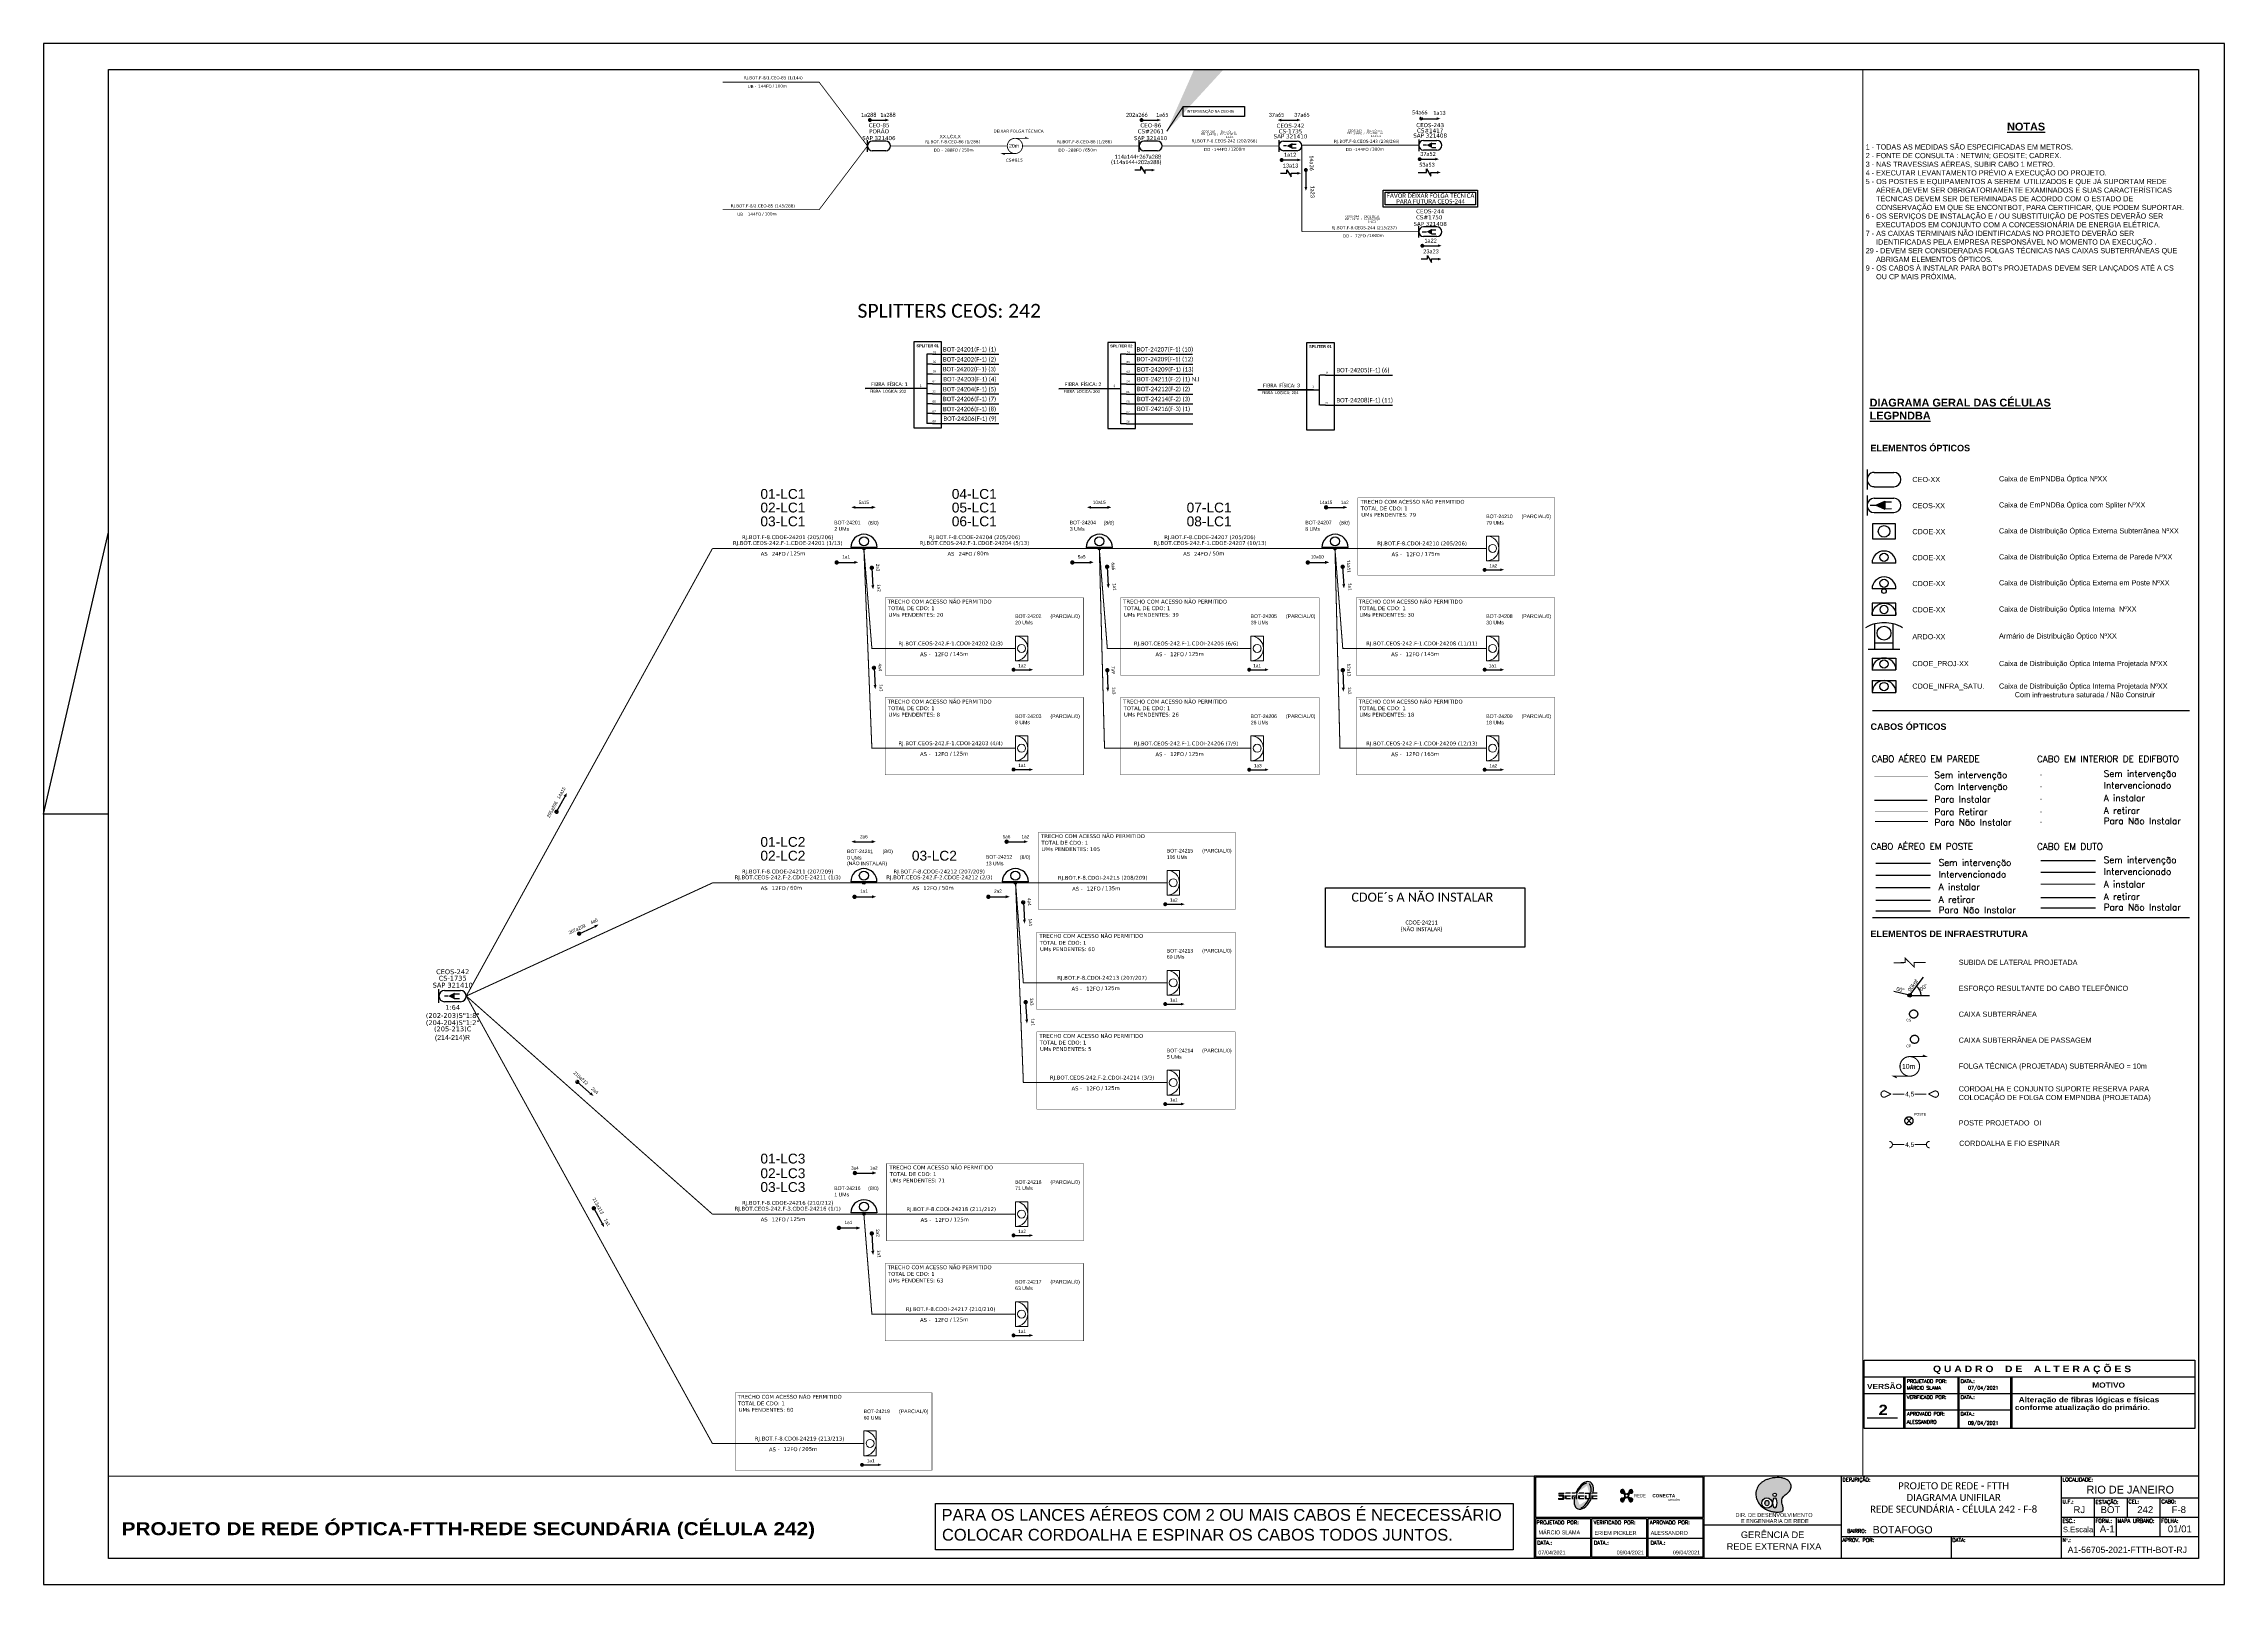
# Paper-space layout 'UN_CEOS-242' of a CAD drawing. Header units: millimetres. Extents: x 361 to 1202, y 49 to 643.
# The model-space entities are those that its viewports show. They can reach past a viewport. Long polylines and large blocks are cut down to what shows.
import ezdxf
from ezdxf.enums import TextEntityAlignment as Align

# ---------------------------------------------------------------- set-up
doc = ezdxf.new("R2010")
doc.units = ezdxf.units.MM
for name, pattern in [('ARILSUPP', [2.98, 1.42, -0.71, 0.14, -0.71]), ('DIVIDE', [1.25, 0.5, -0.25, 0, -0.25, 0, -0.25]), ('DOT', [0.25, 0, -0.25]), ('PHANTOM2', [1.25, 0.625, -0.125, 0.125, -0.125, 0.125, -0.125])]:
    doc.linetypes.add(name, pattern=pattern)
for name, color, linetype, lineweight in [('10.4-Postes', 1, 'Continuous', 0), ("20.0-LEGENDA DOS CDO'S", 1, 'Continuous', 0), ('20.1-CDO_INTERIOR', 1, 'Continuous', 0), ('20.2-CDO_POSTE', 1, 'Continuous', 5), ('40.1-ETIQUETAS', 1, 'Continuous', 20)]:
    doc.layers.add(name, color=color, linetype=linetype, lineweight=lineweight)
for name, color, linetype in [('20.4-CEOS', 1, 'Continuous'), ('20.5-CABO AÉREO', 1, 'Continuous'), ('20.5-CEO', 1, 'Continuous'), ('CAP a instalar', 1, 'Continuous'), ('CDO_INTERIOR', 1, 'Continuous'), ('CDO_POSTE', 1, 'Continuous'), ('CEO', 1, 'Continuous'), ('CEO1', 1, 'Continuous'), ('CEOS', 1, 'Continuous'), ('label_cabos', 7, 'Continuous'), ('LC', 7, 'Continuous'), ('LC1', 3, 'Continuous'), ('PROJETO_FTTH', 1, 'Continuous'), ('SETA', 7, 'Continuous'), ('UNIFILAR', 7, 'Continuous')]:
    doc.layers.add(name, color=color, linetype=linetype)
doc.styles.add('ADESK1', font='romans.shx')
doc.styles.add('ARIAL', font='arial.ttf')
doc.styles.add('HMS', font='', dxfattribs={"height": 0.17})
doc.styles.add('NORMOGRAFO', font='arial.ttf')
doc.styles.add('ROMANS', font='romans.shx')
doc.styles.add('siredit', font='verdana.ttf')
doc.styles.get('HMS').set_extended_font_data('Arial Black')
doc.linetypes.add('FENCELINE1', pattern='A,0.25,-0.1,[133,ltypeshp.shx,S=0.1,R=0,X=-0.1,Y=0],-0.1,1', length=1.45)
doc.dimstyles.new('CL', dxfattribs={"dimtxt": 1, "dimasz": 2, "dimexe": 0.18, "dimexo": 0.0625, "dimgap": 0.09, "dimtad": 0, "dimdec": 0, "dimrnd": 1, "dimzin": 0, "dimdsep": 46, "dimtxsty": 'siredit', "dimblk": 'NONE', "dimcen": 0, "dimse1": 1, "dimse2": 1, "dimsd1": 1, "dimsd2": 1, "dimclrt": 7, "dimadec": 0, "dimazin": 0, "dimtfac": 1, "dimtdec": 0, "dimtofl": 0, "dimtmove": 0, "dimatfit": 3, "dimfxl": 0, "dimtolj": 1, "dimtzin": 0, "dimarcsym": 0})

# ---------------------------------------------------------------- blocks, each defined once
blk = doc.blocks.new('PDO_PRD')
at = {"color": 1}
blk.add_line((2.5, 0), (-2.5, 0), dxfattribs=at)
blk.add_circle((0, 1.19), 0.862, dxfattribs=at)
blk.add_arc((0, 0), 2.5, 0, 180, dxfattribs=at)
blk = doc.blocks.new('PDO_PST')
at = {"color": 1}
blk.add_line((2.5, 0), (-2.5, 0), dxfattribs=at)
for centre, radius in [((0, 1.19), 0.862), ((0, -0.46), 0.463)]:
    blk.add_circle(centre, radius, dxfattribs=at)
blk.add_arc((0, 0), 2.5, 0, 180, dxfattribs=at)
blk = doc.blocks.new('PDO_EDF')
at = {"color": 1}
for p, q in [((-2.5, 0), (-2.5, 2.5)), ((-2.5, 2.5), (2.5, 2.5)), ((2.5, 0), (-2.5, 0)), ((2.5, 2.5), (2.5, 0))]:
    blk.add_line(p, q, dxfattribs=at)
blk.add_circle((0, 1.19), 0.862, dxfattribs=at)
blk.add_arc((0, 0), 2.5, 0, 180, dxfattribs=at)
blk = doc.blocks.new('PDO_CVP')
at = {"color": 1}
blk.add_lwpolyline([(0, 1.62), (0, -1.62), (-4.72, -1.63), (-4.73, 1.61)], close=True, dxfattribs=at)
blk.add_circle((-2.36, -0.01), 1.21, dxfattribs=at)
blk = doc.blocks.new('A$C781C7B78')
at = {"layer": 'CEOS'}
blk.add_hatch(color=1, dxfattribs=at).paths.add_polyline_path([(0.00746, 0.24951), (0.00404, 0.24795), (0.00747, 0.2464)])
for p, q in [((0.00277, 0.16883), (0.12492, 0.16883)), ((0.00277, 0.08897), (0.12492, 0.08897))]:
    blk.add_line(p, q)
at = {"linetype": 'DOT', "ltscale": 0.1}
blk.add_line((0.06764, 0.14404), (0.08875, 0.14404), dxfattribs=at)
at = {"color": 5, "linetype": 'DOT', "ltscale": 0.1}
blk.add_line((0.06764, 0.1395), (0.08875, 0.1395), dxfattribs=at)
at = {"color": 1, "linetype": 'DOT', "ltscale": 0.1}
blk.add_line((0.06764, 0.13465), (0.08875, 0.13465), dxfattribs=at)
at = {"color": 3, "linetype": 'DOT', "ltscale": 0.1}
blk.add_line((0.06764, 0.1298), (0.08875, 0.1298), dxfattribs=at)
at = {"color": 6, "linetype": 'DOT', "ltscale": 0.1}
blk.add_line((0.06764, 0.12576), (0.08875, 0.12576), dxfattribs=at)
at = {"linetype": 'FENCELINE1', "ltscale": 0.05}
blk.add_line((0.00399, 0.10992), (0.02509, 0.10992), dxfattribs=at)
at = {"ltscale": 0.001}
blk.add_line((0.06764, 0.11099), (0.08875, 0.11099), dxfattribs=at)
at = {"color": 5, "linetype": 'FENCELINE1', "ltscale": 0.05}
blk.add_line((0.00399, 0.10539), (0.02509, 0.10539), dxfattribs=at)
at = {"color": 5, "ltscale": 0.001}
blk.add_line((0.06764, 0.10646), (0.08875, 0.10646), dxfattribs=at)
at = {"color": 3, "linetype": 'FENCELINE1', "ltscale": 0.05}
blk.add_line((0.00399, 0.09568), (0.02509, 0.09568), dxfattribs=at)
at = {"color": 3, "ltscale": 0.001}
blk.add_line((0.06764, 0.09676), (0.08875, 0.09676), dxfattribs=at)
at = {"color": 6, "ltscale": 0.001}
blk.add_line((0.06764, 0.09272), (0.08875, 0.09272), dxfattribs=at)
at = {"color": 6, "linetype": 'FENCELINE1', "ltscale": 0.05}
blk.add_line((0.00399, 0.09164), (0.02509, 0.09164), dxfattribs=at)
at = {"color": 1}
for p, q in [((0.01639, 0.05916), (0.01091, 0.06043)), ((0.01658, 0.0595), (0.01759, 0.0585)), ((0.01759, 0.0595), (0.01658, 0.05849)), ((0.0178, 0.059), (0.02469, 0.059))]:
    blk.add_line(p, q, dxfattribs=at)
at = {"color": 1, "lineweight": -2}
blk.add_line((0.01752, 0.05957), (0.02236, 0.06597), dxfattribs=at)
at = {"color": 0, "linetype": 'DIVIDE', "ltscale": 0.05, "const_width": 0.00008}
blk.add_lwpolyline([(0.02412, 0.1435), (0.00348, 0.1435)], dxfattribs=at)
at = {"color": 5, "linetype": 'DIVIDE', "ltscale": 0.05, "const_width": 0.00008}
blk.add_lwpolyline([(0.02432, 0.13894), (0.00348, 0.13894)], dxfattribs=at)
at = {"color": 1, "linetype": 'DIVIDE', "ltscale": 0.05, "const_width": 0.0004}
blk.add_lwpolyline([(0.02393, 0.13418), (0.00348, 0.13418)], dxfattribs=at)
at = {"color": 6, "linetype": 'DIVIDE', "ltscale": 0.05, "const_width": 0.0004}
blk.add_lwpolyline([(0.00368, 0.12598), (0.02412, 0.12598)], dxfattribs=at)
at = {"color": 3, "linetype": 'DIVIDE', "ltscale": 0.05, "const_width": 0.00008}
blk.add_lwpolyline([(0.00368, 0.13002), (0.02412, 0.13002)], dxfattribs=at)
at = {"color": 1, "linetype": 'Continuous', "lineweight": 40, "ltscale": 0.001, "const_width": 0.0004}
blk.add_lwpolyline([(0.06754, 0.10189), (0.08864, 0.10189)], dxfattribs=at)
at = {"color": 1, "linetype": 'FENCELINE1', "ltscale": 0.05, "const_width": 0.0005}
blk.add_lwpolyline([(0.00399, 0.10053), (0.02509, 0.10053)], dxfattribs=at)
at = {"color": 5, "linetype": 'DIVIDE', "const_width": 0.0004}
blk.add_lwpolyline([(0.02326, 0.07166), (0.01885, 0.07161), (0.01885, 0.06988), (0.01532, 0.07333), (0.01532, 0.07161), (0.01091, 0.07156)], dxfattribs=at)
at = {"color": 1, "const_width": 0.00042}
blk.add_lwpolyline([(0.01709, 0.03539, 1.000012), (0.01709, 0.02783, 0.999978)], format="xyb", close=True, dxfattribs=at)
at = {"color": 1, "const_width": 0.000394}
for points in [[(0.01709, 0.03539), (0.02339, 0.03539), (0.02213, 0.03602)], [(0.01709, 0.02783), (0.01079, 0.02783), (0.01205, 0.0272)]]:
    blk.add_lwpolyline(points, dxfattribs=at)
at = {"const_width": 0.0004}
for points in [[(0.00987, 0.02092), (0.00748, 0.02213, 1.175638), (0.00737, 0.0197), (0.00987, 0.02092)], [(0.0243, 0.02095), (0.02678, 0.01969, 1.175638), (0.0267, 0.02212), (0.0243, 0.02095)], [(0.00918, 0.00269, -1), (0.00918, 0.00023)], [(0.02472, 0.0027, 1), (0.02472, 0.00024)]]:
    blk.add_lwpolyline(points, format="xyb", dxfattribs=at)
for points in [[(0.01044, 0.02092), (0.01494, 0.02092)], [(0.01902, 0.02093), (0.02352, 0.02093)], [(0.01044, 0.00146), (0.01494, 0.00146)], [(0.01902, 0.00147), (0.02352, 0.00147)]]:
    blk.add_lwpolyline(points, dxfattribs=at)
at = {"color": 1, "linetype": 'PHANTOM2'}
for points in [[(0.01788, 0.01174), (0.01566, 0.00952)], [(0.01788, 0.00952), (0.01566, 0.01174)]]:
    blk.add_lwpolyline(points, dxfattribs=at)
at = {"color": 1}
blk.add_circle((0.01708, 0.059), 0.000714, dxfattribs=at)
at = {"color": 5, "linetype": 'PHANTOM2'}
for centre in [(0.01859, 0.05179), (0.01894, 0.04205)]:
    blk.add_circle(centre, 0.00157, dxfattribs=at)
at = {"color": 1, "linetype": 'PHANTOM2'}
blk.add_circle((0.01677, 0.01063), 0.00157, dxfattribs=at)
at = {"color": 7, "lineweight": -2}
blk.add_arc((0.01708, 0.059), 0.00441, 359.96377, 52.87661, dxfattribs=at)
at = {"layer": 'CDO_INTERIOR', "color": 8}
for p, q in [((0.00257, 0.18903), (0.01177, 0.18904)), ((0.00257, 0.18903), (0.00257, 0.18443)), ((0.01177, 0.18904), (0.01177, 0.18444)), ((0.00257, 0.18443), (0.01177, 0.18444))]:
    blk.add_line(p, q, dxfattribs=at)
at = {"layer": 'CDO_INTERIOR', "color": 6}
for p, q in [((0.00257, 0.18033), (0.01177, 0.18034)), ((0.00257, 0.18033), (0.00257, 0.17573)), ((0.01177, 0.18034), (0.01177, 0.17574)), ((0.00257, 0.17573), (0.01177, 0.17574))]:
    blk.add_line(p, q, dxfattribs=at)
at = {"layer": 'CDO_INTERIOR', "color": 8}
blk.add_circle((0.00717, 0.18673), 0.00159, dxfattribs=at)
at = {"layer": 'CDO_INTERIOR', "color": 6}
blk.add_circle((0.00717, 0.17804), 0.00159, dxfattribs=at)
at = {"layer": 'CDO_INTERIOR', "color": 8}
blk.add_arc((0.00717, 0.18443), 0.0046, 0.02759, 180.02759, dxfattribs=at)
at = {"layer": 'CDO_INTERIOR', "color": 6}
blk.add_arc((0.00717, 0.17574), 0.0046, 0.02759, 180.02759, dxfattribs=at)
at = {"layer": 'CEO', "color": 1}
for p, q in [((0.00063, 0.26174), (0.00063, 0.254)), ((0.00339, 0.2551), (0.01093, 0.2551)), ((0.0034, 0.26063), (0.01094, 0.26063))]:
    blk.add_line(p, q, dxfattribs=at)
at = {"layer": 'CEO', "color": 1, "linetype": 'Continuous'}
for p, q in [((0.00358, 0.19486), (0.00358, 0.20219)), ((0.01075, 0.19486), (0.01075, 0.20219)), ((0.00358, 0.1924), (0.00358, 0.19486)), ((0.00358, 0.19486), (0.00717, 0.19486)), ((0.00717, 0.19486), (0.01075, 0.19486)), ((0.01075, 0.1924), (0.01075, 0.19486)), ((0.00102, 0.1924), (0.00358, 0.1924)), ((0.00358, 0.1924), (0.00717, 0.1924)), ((0.00717, 0.1924), (0.01075, 0.1924)), ((0.01075, 0.1924), (0.01331, 0.1924))]:
    blk.add_line(p, q, dxfattribs=at)
at = {"layer": 'CEO', "color": 1}
blk.add_circle((0.00717, 0.19862), 0.00267, dxfattribs=at)
for centre, start, end in [((0.0034, 0.25787), 89.95782, 269.95782), ((0.01093, 0.25786), 269.95782, 89.95782)]:
    blk.add_arc(centre, 0.00276, start, end, dxfattribs=at)
at = {"layer": 'CEO', "color": 1, "linetype": 'Continuous'}
for centre, start, end in [((0.00717, 0.1882), 104.36291, 119.75415), ((0.00717, 0.18819), 90, 104.36251), ((0.00717, 0.18819), 75.63749, 90), ((0.00717, 0.1882), 60.24585, 75.63709)]:
    blk.add_arc(centre, 0.01444, start, end, dxfattribs=at)
at = {"layer": 'CEOS', "color": 1}
for p, q in [((0.00062, 0.25174), (0.00064, 0.244)), ((0.00183, 0.24795), (0.00404, 0.24795)), ((0.00339, 0.25064), (0.01093, 0.25066)), ((0.0034, 0.24511), (0.01094, 0.24513))]:
    blk.add_line(p, q, dxfattribs=at)
for points in [[(0.00404, 0.24795), (0.00746, 0.24951)], [(0.00404, 0.24795), (0.00747, 0.2464)], [(0.00746, 0.24951), (0.00747, 0.2464)], [(0.00746, 0.24929), (0.01005, 0.2493)], [(0.00747, 0.24662), (0.01006, 0.24663)]]:
    blk.add_lwpolyline(points, dxfattribs=at)
for centre, start, end in [((0.00339, 0.24787), 90.12295, 270.12295), ((0.01093, 0.24789), 270.12295, 90.12295)]:
    blk.add_arc(centre, 0.00276, start, end, dxfattribs=at)
at = {"layer": 'CDO_INTERIOR', "color": 1, "xscale": -0.0018431999999997, "yscale": 0.0018431999999997, "zscale": 0.0018431999999997}
blk.add_blockref('PDO_EDF', (0.00717, 0.20557), dxfattribs=at)
at = {"layer": 'CDO_POSTE', "color": 1, "xscale": 0.0018431999999997, "yscale": 0.0018431999999997, "zscale": 0.0018431999999997}
for name, p in [('PDO_PRD', (0.00717, 0.22568)), ('PDO_PST', (0.00717, 0.21568))]:
    blk.add_blockref(name, p, dxfattribs=at)
at = {"layer": 'CEO1', "color": 1, "xscale": 0.0018431999999997, "yscale": 0.0018431999999997, "zscale": 0.0018431999999997}
blk.add_blockref('PDO_CVP', (0.01152, 0.23789), dxfattribs=at)
at = {"color": 7, "lineweight": -2, "style": 'NORMOGRAFO'}
for s, rotation, p in [('00°', 348.19171, (0.01183, 0.06082, 0.10822)), ('00kgf', 52.99999, (0.01732, 0.0603, 0.10822)), ('00°', 32.49215, (0.0215, 0.0606, 0.10822))]:
    blk.add_text(s, height=0.0015, rotation=rotation, dxfattribs=at).set_placement(p)
at = {"color": 5, "style": 'ARIAL'}
for s, p in [('CS', (0.01574, 0.04895)), ('CP', (0.01574, 0.03895))]:
    blk.add_text(s, height=0.001, dxfattribs=at).set_placement(p)
at = {"color": 1}
blk.add_text('10m', height=0.00189, dxfattribs=at).set_placement((0.01411, 0.03066))
at = {"style": 'ARIAL'}
for p in [(0.01709, 0.02093), (0.01709, 0.00147)]:
    blk.add_text('4,5', height=0.0018, dxfattribs=at).set_placement(p, align=Align.MIDDLE_CENTER)
at = {"color": 1, "style": 'ARIAL'}
blk.add_text('POSTE', height=0.001, dxfattribs=at).set_placement((0.01873, 0.01264))
at = {"linetype": 'ByBlock', "style": 'ARIAL'}
for s, insert, char_height, width, attachment_point in [('\\pi2.693e-005;{\\fArial|b1|i0|c0|p34;\\H1.5x;\\LDIAGRAMA GERAL DAS CÉLULAS\\P\\pi5.1524e-005;LEGPNDBA}', (0.00159, 0.28902), 0.002, 0.1232013, 1), ('{\\fArial|b1|i0|c0|p34;ELEMENTOS ÓPTICOS}', (0.00195, 0.27125), 0.0025, 0.1232013, 1), ('CEO-XX', (0.0181, 0.25786), 0.002, 0.0732268, 4), ('Caixa de EmPNDBa Óptica NºXX', (0.05151, 0.25786), 0.002, 0.0732268, 4), ('CEOS-XX', (0.0181, 0.24778), 0.002, 0.0732268, 4), ('Caixa de EmPNDBa Óptica com Spliter NºXX', (0.05151, 0.24778), 0.002, 0.0732268, 4), ('CDOE-XX', (0.0181, 0.23777), 0.002, 0.086699, 4), ('Caixa de Distribuição Óptica Externa Subterrânea NºXX', (0.05151, 0.23777), 0.002, 0.086699, 4), ('CDOE-XX', (0.0181, 0.22775), 0.002, 0.0806851, 4), ('Caixa de Distribuição Óptica Externa de Parede NºXX', (0.05151, 0.22775), 0.002, 0.0806851, 4), ('CDOE-XX', (0.0181, 0.21775), 0.002, 0.0732268, 4), ('Caixa de Distribuição Óptica Externa em Poste NºXX', (0.05151, 0.21775), 0.002, 0.0732268, 4), ('CDOE-XX', (0.0181, 0.20764), 0.002, 0.0732268, 4), ('Caixa de Distribuição Óptica Interna  NºXX', (0.05151, 0.20764), 0.002, 0.0732268, 4), ('ARDO-XX', (0.0181, 0.19726), 0.002, 0.0732268, 4), ('Armário de Distribuição Óptico NºXX', (0.05151, 0.19726), 0.002, 0.0732268, 4), ('CDOE_PROJ-XX', (0.0181, 0.18662), 0.002, 0.0793824, 4), ('Caixa de Distribuição Óptica Interna Projetada NºXX', (0.05151, 0.18662), 0.002, 0.0793824, 4), ('CDOE_INFRA_SATU.', (0.0181, 0.17792), 0.002, 0.0793824, 4), ('Caixa de Distribuição Óptica Interna Projetada NºXX', (0.05151, 0.17792), 0.002, 0.0793824, 4), ('Com {\\fCalibri|b0|i0|c0|p34;\\H0.91667x;infraestrutura} saturada / {\\C6;Não Construir}', (0.0576, 0.1749), 0.002, 0.1216493, 4), ('{\\fArial|b1|i0|c0|p34;CABOS ÓPTICOS}', (0.00195, 0.16384), 0.0025, 0.1232013, 1), ('{\\fArial|b1|i0|c0|p34;ELEMENTOS DE INFRAESTRUTURA}', (0.00195, 0.08398), 0.0025, 0.1232013, 1), ('SUBIDA DE LATERAL PROJETADA', (0.03597, 0.07273), 0.002, 0.0732268, 1), ('ESFORÇO RESULTANTE DO CABO TELEFÔNICO ', (0.03597, 0.06273), 0.002, 0.0732268, 1), ('CAIXA SUBTERRÂNEA', (0.03597, 0.05273), 0.002, 0.0732268, 1), ('CAIXA SUBTERRÂNEA DE PASSAGEM', (0.03597, 0.04273), 0.002, 0.0732268, 1), ('FOLGA TÉCNICA (PROJETADA) SUBTERRÂNEO = 10m', (0.03597, 0.03273), 0.002, 0.0919522, 1), ('CORDOALHA E CONJUNTO SUPORTE RESERVA PARA\\PCOLOCAÇÃO DE FOLGA COM EMPNDBA (PROJETADA)', (0.03597, 0.02395), 0.002, 0.0919522, 1), ('POSTE PROJETADO  OI', (0.03597, 0.01083), 0.002, 0.0732268, 1), ('CORDOALHA E FIO ESPINAR', (0.03615, 0.00295), 0.002, 0.0919522, 1)]:
    blk.add_mtext(s, dxfattribs=dict(at, insert=insert, char_height=char_height, width=width, attachment_point=attachment_point))
at = {"char_height": 0.002489, "attachment_point": 1, "style": 'ADESK1'}
for s, insert, width in [('CABO AÉREO EM PAREDE', (0.00237, 0.15141), 0.0551807), ('CABO EM INTERIOR DE EDIFBOTO', (0.06617, 0.15139), 0.0653294), ('Sem intervenção', (0.02661, 0.14524), 0.0551807), ('Sem intervenção', (0.0919, 0.14573), 0.0551807), ('Com Intervenção', (0.02661, 0.14071), 0.0551807), ('Para Instalar', (0.02661, 0.13586), 0.0551807), ('A instalar', (0.0919, 0.13634), 0.0551807), ('Intervencionado', (0.0919, 0.1412), 0.0551807), ('Para Retirar', (0.02661, 0.131), 0.0551807), ('Para Não Instalar', (0.02661, 0.12697), 0.0551807), ('A retirar', (0.0919, 0.13149), 0.0551807), ('Para Não Instalar', (0.0919, 0.12745), 0.0551807), ('CABO AÉREO EM POSTE', (0.00201, 0.11767), 0.0551807), ('Sem intervenção', (0.02824, 0.11144), 0.0551807), ('CABO EM DUTO', (0.06617, 0.11761), 0.0551807), ('Sem intervenção', (0.0919, 0.11251), 0.0551807), ('A instalar', (0.02824, 0.10206), 0.0551807), ('Intervencionado', (0.02824, 0.10691), 0.0551807), ('A instalar', (0.0919, 0.10312), 0.0551807), ('Intervencionado', (0.0919, 0.10798), 0.0551807), ('A retirar', (0.02824, 0.0972), 0.0551807), ('Para Não Instalar', (0.02824, 0.09317), 0.0551807), ('A retirar', (0.0919, 0.09827), 0.0551807), ('Para Não Instalar', (0.0919, 0.09423), 0.0551807)]:
    blk.add_mtext(s, dxfattribs=dict(at, insert=insert, width=width))
blk = doc.blocks.new('OI')
h = blk.add_hatch(color=40)
edge = h.paths.add_edge_path()
edge.add_spline(control_points=[(4.35, -0.67), (3.92, -0.99), (3.26, -1.5), (2.81, -2.59), (2.9, -3.5), (3.06, -4.27), (3.31, -4.85), (3.37, -5.39), (3.4, -5.88), (3.2, -6.4), (2.54, -6.61), (1.65, -6.63), (0.55, -6.67), (-0.56, -6.42), (-1.61, -6.14), (-2.77, -5.61), (-3.92, -4.77), (-4.89, -3.7), (-5.34, -2.65), (-5.6, -1.94), (-5.85, -0.96), (-5.71, 0.47), (-5.1, 2.02), (-4.14, 3.02), (-3.3, 3.61), (-2.37, 4.16), (-1.36, 4.44), (-0.56, 4.7), (0.79, 4.85), (2.24, 4.97), (3.79, 4.57), (4.67, 4.21), (5.44, 3.65), (5.76, 2.99), (6.03, 2.21), (6.01, 1.46), (5.72, 0.64), (5.31, 0.08), (4.88, -0.38), (4.51, -0.55), (4.35, -0.67)], knot_values=[0, 0, 0, 0, 1.60434, 2.417191, 3.427595, 4.282808, 4.776746, 5.304182, 5.888771, 6.258406, 6.858137, 7.79129, 8.986195, 10.124242, 11.187857, 12.242908, 13.953784, 15.414161, 16.515391, 17.349188, 17.675853, 19.552021, 21.515531, 22.568638, 23.63245, 24.621084, 25.782718, 26.745347, 27.142653, 29.870543, 31.004649, 31.921532, 32.709589, 33.801391, 34.042471, 35.192333, 35.971461, 36.628871, 37.254359, 37.836911, 37.836911, 37.836911, 37.836911], degree=3, periodic=0)
h.paths.add_polyline_path([(1.13, -0.87, -1), (-0.04, -0.87, -1)], flags=16)
edge = h.paths.add_edge_path(flags=16)
edge.add_ellipse((0.56, -3.59), major_axis=(-0.02, 1.71), ratio=0.361305, start_angle=0, end_angle=360)
h.paths.add_polyline_path([(-0.36, -3.62, -1), (-3.8, -3.62, -1)], flags=16)
edge = h.paths.add_edge_path(flags=0)
edge.add_ellipse((-2.08, -3.62), major_axis=(0, 0.885), ratio=0.758294, start_angle=0, end_angle=360)
at = {"color": 40}
for centre, radius in [((-2.08, -3.62), 1.72), ((0.54, -0.87), 0.587)]:
    blk.add_circle(centre, radius, dxfattribs=at)
blk.add_ellipse((-2.08, -3.62), major_axis=(0, 0.885), ratio=0.758294, start_param=-3.141592653589792, end_param=3.141592653589792, dxfattribs=at)
blk.add_ellipse((0.56, -3.59), major_axis=(-0.02, 1.71), ratio=0.361305, dxfattribs=at)
at = {"color": 40, "start_tangent": (-0.800898, -0.598801), "end_tangent": (-0.800898, -0.598801)}
blk.add_spline([(4.35, -0.67), (3.2, -1.78), (2.9, -2.54), (2.92, -3.55), (3.12, -4.38), (3.28, -4.85), (3.37, -5.37), (3.35, -5.95), (3.2, -6.29), (2.66, -6.55), (1.73, -6.63), (0.54, -6.62), (-0.58, -6.41), (-1.6, -6.11), (-2.56, -5.67), (-3.95, -4.67), (-4.89, -3.56), (-5.37, -2.56), (-5.64, -1.78), (-5.72, -1.46), (-5.63, 0.42), (-4.84, 2.22), (-4.13, 2.99), (-3.27, 3.62), (-2.4, 4.09), (-1.3, 4.47), (-0.37, 4.72), (0.02, 4.77), (2.75, 4.8), (3.85, 4.53), (4.69, 4.16), (5.31, 3.68), (5.85, 2.73), (5.93, 2.5), (5.94, 1.35), (5.67, 0.62), (5.29, 0.08), (4.84, -0.36), (4.35, -0.67)], degree=3, dxfattribs=at)
blk = doc.blocks.new('LOGOTIPO REDE CONECTA')
h = blk.add_hatch(color=40)
h.dxf.hatch_style = 1
h.paths.add_polyline_path([(2086.7, 1517.1), (2086.3, 1517.1, 0.924122), (2086.5, 1514, -0.371445), (2088.6, 1512.1, -0.414214), (2090, 1513.5, -0.416703), (2088, 1515.6, 0.373404)])
h.paths.add_polyline_path([(2095, 1515.4), (2095, 1515.7, 0.929009), (2092, 1515.6, -0.416703), (2090, 1513.5, -0.414214), (2091.4, 1512, -0.371445), (2093.5, 1514, 0.373557)])
h.paths.add_polyline_path([(2093.5, 1510.1, -0.416703), (2091.4, 1512.1, -0.414214), (2090, 1510.7, -0.371445), (2092, 1508.5, 0.924122), (2095, 1508.4), (2095, 1508.8, 0.373404)])
h.paths.add_polyline_path([(2090, 1510.7, -0.414214), (2088.6, 1512, -0.416703), (2086.5, 1510.1, 0.913444), (2086.3, 1507.1), (2086.7, 1507.1, 0.364971), (2088, 1508.5, -0.371445)])
at = {"color": 40}
for points in [[(2086.5, 1514, -0.370562), (2088.6, 1512.1)], [(2088, 1515.6, 0.416703), (2090, 1513.5)], [(2092, 1515.6, -0.416703), (2090, 1513.5)], [(2093.5, 1514, 0.370562), (2091.4, 1512)], [(2086.5, 1510.1, 0.416703), (2088.6, 1512)], [(2088, 1508.5, -0.370562), (2090, 1510.7)], [(2092, 1508.5, 0.370562), (2090, 1510.7)], [(2093.5, 1510.1, -0.416703), (2091.4, 1512.1)]]:
    blk.add_lwpolyline(points, format="xyb", dxfattribs=at)
blk.add_circle((2090, 1512.1), 1.4, dxfattribs=at)
for centre, start, end in [((2086.5, 1515.6), 1.6038, 267.7221), ((2093.5, 1515.5), 271.6274, 177.7457), ((2086.5, 1508.6), 92.3533, 358.4716), ((2093.5, 1508.6), 182.2779, 88.3962)]:
    blk.add_arc(centre, 1.51, start, end, dxfattribs=at)
at = {"width": 46.358, "attachment_point": 1}
for s, insert, char_height in [('{\\fBankGothic Md BT|b0|i0|c0|p34;REDE }', (2095.9, 1513.3), 2.5), ('{\\fBankGothic Md BT|b1|i0|c0|p34; CONECTA}', (2109.7, 1513.4), 2.7)]:
    blk.add_mtext(s, dxfattribs=dict(at, insert=insert, char_height=char_height))
at = {"color": 40, "insert": (2123.2, 1509.6), "char_height": 1.5, "width": 46.358, "attachment_point": 1}
blk.add_mtext('{\\fBankGothic Md BT|b0|i0|c0|p34;operações }', dxfattribs=at)
blk = doc.blocks.new('CEOS_RP_CT_DRT')
at = {"layer": '20.4-CEOS', "color": 0}
for p, q in [((-4.54, 1.19), (-1.19, 1.19)), ((-1.19, -1.19), (-4.54, -1.19))]:
    blk.add_line(p, q, dxfattribs=at)
for points in [[(-5.73, -1.43), (-5.73, 1.44)], [(-3.79, 0), (-4.59, 0)], [(-2.47, 0.48), (-1.45, 0.48)], [(-2.47, -0.52), (-1.45, -0.52)]]:
    blk.add_lwpolyline(points, dxfattribs=at)
blk.add_lwpolyline([(-3.79, 0, 0, 1.47, 0), (-2.41, 0, 1.47, 1.47, 0)], format="xyseb", dxfattribs=at)
for centre, start, end in [((-4.54, 0), 90, 270), ((-1.19, 0), 270, 90)]:
    blk.add_arc(centre, 1.19, start, end, dxfattribs=at)
at = {"layer": '20.4-CEOS', "color": 7, "style": 'siredit'}
for tag, p in [('Nº_DA_CEOS', (-2.86, 5.6)), ('LOCAL', (-2.86, 4.24)), ('SAP', (-2.86, 2.78)), ('RACIO_SPLITAGEM', (-2.86, -1.88)), ('FIBRAS_SPLITTER', (-2.86, -3.58)), ('RESERVA_FINAIS', (-2.86, -6.39)), ('FIBRAS_TOP_C', (-2.86, -5.08))]:
    blk.add_attdef(tag, text='', height=1.01, dxfattribs=at).set_placement(p, align=Align.TOP_CENTER)
blk = doc.blocks.new('ETIQUETA_RS5F')
at = {"layer": '40.1-ETIQUETAS', "color": 0, "style": 'siredit'}
blk.add_text('/', height=1.5, dxfattribs=at).set_placement((1.58, -1.95), align=Align.MIDDLE_RIGHT)
for tag, p in [('ETIQUETA_R_SECUNDARIA', (1.21, 2.1)), ('ETIQUETA_R_PRIMARIA', (1.21, 4.1)), ('F_ATIVAS/F_MORTAS', (1.14, -4.24))]:
    blk.add_attdef(tag, text='', height=1.5, dxfattribs=at).set_placement(p, align=Align.MIDDLE_CENTER)
for tag, p in [('TIPO_CABO', (-6.58, -2.12)), ('CAP_CABO', (0.4, -2.09))]:
    blk.add_attdef(tag, text='', height=1.5, dxfattribs=at).set_placement(p, align=Align.MIDDLE_RIGHT)
for tag, p in [('FUSÃO_1', (0.85, -8.39)), ('FUSÃO_2', (0.85, -10.6)), ('FUSÃO_3', (0.85, -12.93)), ('FUSÃO_4', (0.85, -15.14)), ('FUSÃO_5', (0.85, -17.16))]:
    blk.add_attdef(tag, text='', height=1.5, dxfattribs=at).set_placement(p, align=Align.CENTER)
blk.add_attdef('METROS', text='', height=1.5, dxfattribs=at).set_placement((2.14, -1.95), align=Align.MIDDLE_LEFT)
blk = doc.blocks.new('CDOI_INT')
at = {"layer": '20.1-CDO_INTERIOR', "color": 0, "lineweight": 18}
blk.add_lwpolyline([(4.25, -4.25), (4.25, 4.25), (0, 4.25), (0, -4.25)], close=True, dxfattribs=at)
blk.add_circle((2.12, 0), 1.36, dxfattribs=at)
blk.add_arc((0, 0), 4.25, 270, 90, dxfattribs=at)
at = {"layer": "20.0-LEGENDA DOS CDO'S", "color": 0, "style": 'ARIAL'}
for tag, p in [('SAP', (-0.08, 6.23)), ('CDO_N', (-0.08, 10.38)), ('SURVEY', (-0.08, 8.2)), ('SPLITER_1', (21.18, 10.38)), ('SPLITER_2', (21.19, 8.68)), ('1:XX', (5.94, -2.22)), ('UMS', (5.94, -4.24))]:
    blk.add_attdef(tag, p, '', height=1.36, dxfattribs=at)
blk.add_attdef('FIBRAS_UTILIZADAS', text='', height=1.36, dxfattribs=at).set_placement((15.34, 10.38), align=Align.CENTER)
blk = doc.blocks.new('CDOE POSTE_')
at = {"color": 1}
blk.add_line((12.9, -5.5), (-2.4, -5.5), dxfattribs=at)
for centre, radius in [((5.3, -1.9), 2.64), ((5.3, -6.2), 0.708)]:
    blk.add_circle(centre, radius, dxfattribs=at)
blk.add_arc((5.3, -5.5), 7.65, 0, 180, dxfattribs=at)
blk = doc.blocks.new('CDOE-TEXTO PADRÃO')
at = {"layer": "20.0-LEGENDA DOS CDO'S", "color": 0, "style": 'ARIAL'}
for tag, p in [('CDO_N', (0.5, 7.4)), ('CORDOALHA', (0.5, 4.3)), ('SAP', (0.5, 1.7)), ('SPLITER_1', (0.6, -0.9)), ('SPLITER_2', (0.6, -3.5)), ('(XX-XX_F)S', (0.5, -8.3)), ('(XX-XX_L)S', (0.5, -10.8)), ('UMS', (0.5, -13.1))]:
    blk.add_attdef(tag, p, '', height=1.7, rotation=0.118, dxfattribs=at)
blk.add_attdef('FIBRAS_UTILIZADAS', text='', height=1.7, rotation=0.118, dxfattribs=at).set_placement((19.8, 7.4), align=Align.CENTER)
blk = doc.blocks.new('SAN')
at = {"layer": 'SETA'}
blk.add_lwpolyline([(-2.58, 0), (6.02, 0)], dxfattribs=at)
for points in [[(-2.1, -0.66), (-3.93, 0), (-2.1, 0.67)], [(5.33, 0.68), (7.16, 0.01), (5.33, -0.65)]]:
    blk.add_solid(points, dxfattribs=at)
blk = doc.blocks.new('CDOE_CT_POSTE')
at = {"layer": "20.0-LEGENDA DOS CDO'S", "color": 0, "style": 'ARIAL'}
for tag, p in [('CDO_N', (0.12, 5.25)), ('CORDOALHA', (0.12, 4.02)), ('SAP', (0.12, 2.96)), ('1:XX', (0.14, 1.23)), ('UMS', (0.14, 0.22))]:
    blk.add_attdef(tag, p, '', height=0.68, rotation=0.118, dxfattribs=at)
blk.add_attdef('FIBRAS_UTILIZADAS', text='', height=0.68, rotation=0.118, dxfattribs=at).set_placement((7.83, 5.26), align=Align.CENTER)
blk = doc.blocks.new('_None')
blk = doc.blocks.new('*U21')
at = {"layer": '20.5-CEO'}
for p, q in [((-1.56, 1.26), (1.8, 1.26)), ((1.8, -1.13), (-1.56, -1.13))]:
    blk.add_line(p, q, dxfattribs=at)
blk.add_lwpolyline([(-2.75, 1.51), (-2.75, -1.38)], dxfattribs=at)
for centre, start, end in [((-1.56, 0.07), 90, 270), ((1.8, 0.07), 270, 90)]:
    blk.add_arc(centre, 1.2, start, end, dxfattribs=at)
at = {"layer": '20.5-CEO', "color": 7, "style": 'siredit'}
for tag, p in [('FID', (0.11, 5.61)), ('LOCAL', (0.12, 4.23)), ('SAP', (0.12, 2.97)), ('FIBRAS_RESERVA', (0.12, -1.94))]:
    blk.add_attdef(tag, text='', height=1.01, dxfattribs=at).set_placement(p, align=Align.TOP_CENTER)
for tag, flags, p in [('ID_ATIVIDADE', 3, (0.11, -3.51)), ('FATOR', 1, (0.11, -4.82))]:
    blk.add_attdef(tag, text='', height=1.01, dxfattribs=dict(at, flags=flags)).set_placement(p, align=Align.TOP_CENTER)
at = {"layer": '20.5-CEO', "color": 7, "style": 'siredit', "flags": 3}
blk.add_attdef('QTDE', (-4.88, -7.06), '', height=1.01, dxfattribs=at)
blk = doc.blocks.new('*U35')
at = {"layer": '20.5-CEO'}
for p, q in [((-1.56, 1.26), (1.8, 1.26)), ((1.8, -1.13), (-1.56, -1.13))]:
    blk.add_line(p, q, dxfattribs=at)
blk.add_lwpolyline([(-2.75, 1.51), (-2.75, -1.38)], dxfattribs=at)
for centre, start, end in [((-1.56, 0.07), 90, 270), ((1.8, 0.07), 270, 90)]:
    blk.add_arc(centre, 1.2, start, end, dxfattribs=at)
at = {"layer": '20.5-CEO', "color": 7, "style": 'siredit'}
for tag, p in [('FID', (0.11, 5.61)), ('LOCAL', (0.12, 4.23)), ('SAP', (0.12, 2.97)), ('FIBRAS_RESERVA', (0.12, -1.94))]:
    blk.add_attdef(tag, text='', height=1.01, dxfattribs=at).set_placement(p, align=Align.TOP_CENTER)
for tag, flags, p in [('ID_ATIVIDADE', 3, (0.11, -3.51)), ('FATOR', 1, (0.11, -4.82))]:
    blk.add_attdef(tag, text='', height=1.01, dxfattribs=dict(at, flags=flags)).set_placement(p, align=Align.TOP_CENTER)
at = {"layer": '20.5-CEO', "color": 7, "style": 'siredit', "flags": 3}
blk.add_attdef('QTDE', (-4.88, -7.06), '', height=1.01, dxfattribs=at)
blk = doc.blocks.new('Inst CB DT OCUP CFOA-SM-DD-S-72')
at = {"layer": 'label_cabos', "color": 0, "style": 'siredit'}
for tag, flags, p in [('ID_ATIVIDADE', 3, (1.3, 2.7)), ('FATOR', 1, (11.6, 2.6))]:
    blk.add_attdef(tag, text='', height=1, rotation=359.69, dxfattribs=dict(at, flags=flags)).set_placement(p, align=Align.MIDDLE_CENTER)
for tag, p in [('TIPO_CABO', (1.1, 0)), ('DESTINO_CABO', (3.1, 1.3)), ('CABO', (4.7, -0.1)), ('/', (7.7, -0.1)), ('LANCE', (10.4, 0)), ('TIPO_CABO', (13.1, 1.2)), ('UND', (16.5, 0)), ('FID', (13.6, -1.4))]:
    blk.add_attdef(tag, text='', height=1, rotation=359.69, dxfattribs=at).set_placement(p, align=Align.MIDDLE_CENTER)
blk.add_attdef('QTDE', (11.9, -0.5), '', height=1, rotation=359.69, dxfattribs=at)
blk = doc.blocks.new('Inst CB DT OCUP CFOA-SM-DD-S-144')
at = {"layer": 'label_cabos', "color": 0, "style": 'siredit'}
for tag, flags, p in [('ID_ATIVIDADE', 3, (1.3, 2.7)), ('FATOR', 1, (11.6, 2.6))]:
    blk.add_attdef(tag, text='', height=1, rotation=359.69, dxfattribs=dict(at, flags=flags)).set_placement(p, align=Align.MIDDLE_CENTER)
for tag, p in [('TIPO_CABO', (1.1, 0)), ('DESTINO_CABO', (3.1, 1.3)), ('CABO', (4.7, -0.1)), ('/', (7.7, -0.1)), ('LANCE', (10.4, 0)), ('TIPO_CABO', (13.1, 1.2)), ('UND', (16.5, 0)), ('FID', (13.6, -1.4))]:
    blk.add_attdef(tag, text='', height=1, rotation=359.69, dxfattribs=at).set_placement(p, align=Align.MIDDLE_CENTER)
blk.add_attdef('QTDE', (11.9, -0.5), '', height=1, rotation=359.69, dxfattribs=at)
blk = doc.blocks.new('*U31')
at = {"color": 3}
blk.add_lwpolyline([(0.0000405, 0.0000662), (0.0001936, 0.0000662), (0.0001936, 0.000041), (0.0000405, 0.000041)], close=True, dxfattribs=at)
at = {"color": 3, "style": 'ARIAL'}
blk.add_attdef('SERVIÇO_EM_EMENDA_EXIST', text='', height=0.00000666, dxfattribs=at).set_placement((0.0001321, 0.0000506), align=Align.RIGHT)
blk.add_attdef('FID', (0.0001344, 0.0000506), '', height=0.00000666, dxfattribs=at)
at = {"layer": '10.4-Postes', "lineweight": 0, "style": 'ROMANS'}
for tag, p, flags in [('ID_ATIVIDADE', (-0.0000068, -0.0000086), 3), ('QTDE', (-0.000006, -0.000014), 3), ('FATOR', (-0.0000019, -0.0000113), 1)]:
    blk.add_attdef(tag, p, '', height=0.00000209, dxfattribs=dict(at, flags=flags))
at = {"color": 3}
blk.add_leader([(-0.0000002, 0.0000042), (0.0000405, 0.0000662)], dimstyle='CL', override={"dimgap": 0.09, "dimtad": 0}, dxfattribs=at)

msp = doc.modelspace()

# ---------------------------------------------------------------- linework, layer by layer
at = {"color": 7, "linetype": 'Continuous'}
for p, q in [((-306105376.3, 404252775.3), (-306105376.3, 404252740.6)), ((-306105373.5, 404252775.3), (-306105376.3, 404252775.3)), ((-306105373.4, 404252770.3), (-306105376.2, 404252770.3)), ((-306105279.6, 404252775.2), (-306105279.6, 404252740.5)), ((-306105276.8, 404252775.2), (-306105279.6, 404252775.2)), ((-306105276.7, 404252770.2), (-306105279.5, 404252770.2)), ((-306105373.4, 404252765.3), (-306105376.2, 404252765.3)), ((-306105373.4, 404252760.4), (-306105376.2, 404252760.4)), ((-306105276.7, 404252765.2), (-306105279.5, 404252765.2)), ((-306105276.7, 404252760.2), (-306105279.5, 404252760.2)), ((-306105180.4, 404252764.7), (-306105180.4, 404252749.7)), ((-306105177.4, 404252764.8), (-306105180.2, 404252764.8)), ((-306105379.3, 404252758.2), (-306105376.4, 404252758.2)), ((-306105373.4, 404252755.4), (-306105376.2, 404252755.4)), ((-306105373.4, 404252750.5), (-306105376.2, 404252750.5)), ((-306105282.6, 404252758.1), (-306105279.6, 404252758.1)), ((-306105276.7, 404252755.3), (-306105279.5, 404252755.3)), ((-306105276.7, 404252750.4), (-306105279.5, 404252750.4)), ((-306105183.3, 404252757.5), (-306105180.4, 404252757.5)), ((-306105177.4, 404252749.7), (-306105180.2, 404252749.7)), ((-306105373.4, 404252745.6), (-306105376.2, 404252745.6)), ((-306105373.4, 404252740.6), (-306105376.2, 404252740.6)), ((-306105276.7, 404252745.4), (-306105279.5, 404252745.4)), ((-306105276.7, 404252740.5), (-306105279.5, 404252740.5))]:
    msp.add_line(p, q, dxfattribs=at)
at = {"color": 10, "linetype": 'Continuous'}
for p, q in [((-306105373.5, 404252775.3), (-306105340.4, 404252775.3)), ((-306105373.4, 404252770.3), (-306105340.3, 404252770.3)), ((-306105276.8, 404252775.2), (-306105243.7, 404252775.2)), ((-306105276.7, 404252770.2), (-306105243.6, 404252770.2)), ((-306105373.4, 404252765.4), (-306105340.3, 404252765.3)), ((-306105373.4, 404252760.4), (-306105340.3, 404252760.4)), ((-306105276.7, 404252765.2), (-306105243.6, 404252765.2)), ((-306105276.7, 404252760.2), (-306105243.6, 404252760.2)), ((-306105177.4, 404252764.8), (-306105143.9, 404252764.8)), ((-306105373.4, 404252755.5), (-306105340.3, 404252755.4)), ((-306105373.4, 404252750.5), (-306105340.3, 404252750.5)), ((-306105276.7, 404252755.3), (-306105243.6, 404252755.3)), ((-306105276.7, 404252750.4), (-306105243.6, 404252750.4)), ((-306105177.4, 404252749.7), (-306105143.9, 404252749.7)), ((-306105373.4, 404252745.6), (-306105340.3, 404252745.6)), ((-306105373.4, 404252740.6), (-306105340.3, 404252740.6)), ((-306105276.7, 404252745.4), (-306105243.6, 404252745.4)), ((-306105276.7, 404252740.5), (-306105243.6, 404252740.5))]:
    msp.add_line(p, q, dxfattribs=at)
at = {"color": 1, "linetype": 'Continuous', "lineweight": 60}
for p, q in [((-306105379.3, 404252758.2), (-306105407.1, 404252758.1)), ((-306105282.6, 404252758.1), (-306105310.4, 404252758)), ((-306105183.3, 404252757.5), (-306105211.1, 404252757.4))]:
    msp.add_line(p, q, dxfattribs=at)
at = {"color": 8}
msp.add_line((-306105401.2, 404252512), (-306105414.2, 404252512), dxfattribs=at)
at = {"color": 0, "const_width": 0.99}
for points in [[(-306105405.2, 404252892, 1), (-306105404.2, 404252892, 1)], [(-306105269.6, 404252892, 1), (-306105268.6, 404252892, 1)], [(-306105129.6, 404252893.2, 1), (-306105129.6, 404252892.3, 1)], [(-306105199.7, 404252872.1, 1), (-306105198.7, 404252872.1, 1)], [(-306105187.1, 404252867.6, 1), (-306105187.1, 404252866.6, 1)], [(-306105130.8, 404252872.5, 1), (-306105129.8, 404252872.5, 1)], [(-306105129.5, 404252829.3, 1), (-306105128.5, 404252829.3, 1)]]:
    msp.add_lwpolyline(points, format="xyb", close=True, dxfattribs=at)
at = {"color": 5, "const_width": 0.42}
msp.add_lwpolyline([(-306105332.3, 404252882.9, 1.000012), (-306105332.3, 404252875.3, 0.999978)], format="xyb", close=True, dxfattribs=at)
at = {"color": 5, "const_width": 0.394}
for points in [[(-306105332.3, 404252882.9), (-306105326, 404252882.9), (-306105327.3, 404252883.5)], [(-306105332.3, 404252875.3), (-306105338.6, 404252875.3), (-306105337.4, 404252874.7)]]:
    msp.add_lwpolyline(points, dxfattribs=at)
at = {"color": 0}
for points in [[(-306105269.4, 404252867.1), (-306105269.4, 404252868.8), (-306105267.3, 404252865.3), (-306105267.3, 404252867.1)], [(-306105196.6, 404252865.5), (-306105196.6, 404252867.2), (-306105194.5, 404252863.7), (-306105194.5, 404252865.5)], [(-306105126.9, 404252865.9), (-306105126.9, 404252867.6), (-306105124.8, 404252864.1), (-306105124.8, 404252865.9)], [(-306105126.5, 404252822.7), (-306105126.5, 404252824.4), (-306105124.4, 404252820.9), (-306105124.4, 404252822.7)]]:
    msp.add_lwpolyline(points, dxfattribs=at)
at = {"color": 3, "ltscale": 9e-07}
for points in [[(-306105148.6, 404252857.1), (-306105101.4, 404252857.1), (-306105101.4, 404252848.6), (-306105148.6, 404252848.6)], [(-306105147.6, 404252856.1), (-306105102.5, 404252856.1), (-306105102.5, 404252849.7), (-306105147.6, 404252849.7)]]:
    msp.add_lwpolyline(points, close=True, dxfattribs=at)
at = {"color": 7}
for points in [[(-306105382.7, 404252738.4), (-306105368.9, 404252738.4), (-306105368.9, 404252781.3), (-306105382.7, 404252781.3)], [(-306105286, 404252738.2), (-306105272.2, 404252738.2), (-306105272.2, 404252781.1), (-306105286, 404252781.1)], [(-306105186.8, 404252737.4), (-306105172.8, 404252737.4), (-306105172.8, 404252780.9), (-306105186.8, 404252780.9)]]:
    msp.add_lwpolyline(points, close=True, dxfattribs=at)
for points, const_width in [([(-306105177.6, 404252698.8, 1), (-306105176.5, 404252698.8, 1)], 1.1), ([(-306105421.8, 404252671.3, 1), (-306105420.7, 404252671.3, 1)], 1.1), ([(-306105304.2, 404252671.3, 1), (-306105303.1, 404252671.3, 1)], 1.1), ([(-306105186.7, 404252671.3, 1), (-306105185.6, 404252671.3, 1)], 1.1), ([(-306105403.8, 404252669.2, 1), (-306105403.7, 404252668.1, 1)], 1.1), ([(-306105286.3, 404252669.7, 1), (-306105286.3, 404252668.6, 1)], 1.1), ([(-306105168.8, 404252669.7, 1), (-306105168.7, 404252668.6, 1)], 1.1), ([(-306105098.4, 404252667.6, 1), (-306105097.4, 404252667.6, 1)], 1), ([(-306105098.4, 404252667.6, 1), (-306105097.4, 404252667.6, 1)], 1), ([(-306105402.7, 404252619.3, 1), (-306105402.6, 404252618.2, 1)], 1.1), ([(-306105333.5, 404252617.8, 1), (-306105332.5, 404252617.8, 1)], 1), ([(-306105333.5, 404252617.8, 1), (-306105332.5, 404252617.8, 1)], 1), ([(-306105286.2, 404252618.1, 1), (-306105286.2, 404252617, 1)], 1.1), ([(-306105215.9, 404252617.8, 1), (-306105214.9, 404252617.8, 1)], 1), ([(-306105215.9, 404252617.8, 1), (-306105214.9, 404252617.8, 1)], 1), ([(-306105168.7, 404252618.1, 1), (-306105168.7, 404252617, 1)], 1.1), ([(-306105098.4, 404252617.8, 1), (-306105097.4, 404252617.8, 1)], 1), ([(-306105098.4, 404252617.8, 1), (-306105097.4, 404252617.8, 1)], 1), ([(-306105333.5, 404252568, 1), (-306105332.5, 404252568, 1)], 1), ([(-306105333.5, 404252568, 1), (-306105332.5, 404252568, 1)], 1), ([(-306105215.9, 404252567.9, 1), (-306105214.9, 404252567.9, 1)], 1), ([(-306105215.9, 404252567.9, 1), (-306105214.9, 404252567.9, 1)], 1), ([(-306105098.4, 404252567.9, 1), (-306105097.4, 404252567.9, 1)], 1), ([(-306105098.4, 404252567.9, 1), (-306105097.4, 404252567.9, 1)], 1), ([(-306105561.3, 404252546.4, 1), (-306105560.8, 404252547.4, 1)], 1.1), ([(-306105337, 404252532, 1), (-306105335.9, 404252532, 1)], 1.1), ([(-306105412.9, 404252504.5, 1), (-306105411.8, 404252504.5, 1)], 1.1), ([(-306105346.1, 404252504.5, 1), (-306105345, 404252504.5, 1)], 1.1), ([(-306105328.2, 404252502.3, 1), (-306105328.1, 404252501.2, 1)], 1.1), ([(-306105257.8, 404252500.8, 1), (-306105256.8, 404252500.8, 1)], 1), ([(-306105257.8, 404252500.8, 1), (-306105256.8, 404252500.8, 1)], 1), ([(-306105550.3, 404252485.9, 1), (-306105549.3, 404252486.3, 1)], 1.1), ([(-306105327, 404252452.5, 1), (-306105326.9, 404252451.4, 1)], 1.1), ([(-306105257.8, 404252451, 1), (-306105256.8, 404252451, 1)], 1), ([(-306105257.8, 404252451, 1), (-306105256.8, 404252451, 1)], 1), ([(-306105551.1, 404252412.5, 1), (-306105550.3, 404252411.8, 1)], 1.1), ([(-306105257.8, 404252401.1, 1), (-306105256.8, 404252401.1, 1)], 1), ([(-306105257.8, 404252401.1, 1), (-306105256.8, 404252401.1, 1)], 1), ([(-306105412.7, 404252366.7, 1), (-306105411.6, 404252366.7, 1)], 1.1), ([(-306105542.7, 404252349.6, 1), (-306105542.2, 404252348.6, 1)], 1.1), ([(-306105420.7, 404252339.3, 1), (-306105419.6, 404252339.3, 1)], 1.1), ([(-306105403.8, 404252337.1, 1), (-306105403.7, 404252336, 1)], 1.1), ([(-306105333.5, 404252335.6, 1), (-306105332.5, 404252335.6, 1)], 1), ([(-306105333.5, 404252335.6, 1), (-306105332.5, 404252335.6, 1)], 1), ([(-306105333.5, 404252285.7, 1), (-306105332.5, 404252285.7, 1)], 1), ([(-306105333.5, 404252285.7, 1), (-306105332.5, 404252285.7, 1)], 1), ([(-306105409.1, 404252221.1, 1), (-306105408.1, 404252221.1, 1)], 1), ([(-306105409.1, 404252221.1, 1), (-306105408.1, 404252221.1, 1)], 1)]:
    msp.add_lwpolyline(points, format="xyb", close=True, dxfattribs=dict(const_width=const_width))
at = {"color": 3, "const_width": 0.2}
for points in [[(-306105062.9, 404252665), (-306105161.2, 404252665), (-306105161.2, 404252703.6), (-306105062.9, 404252703.6)], [(-306105298, 404252615.1), (-306105397.1, 404252615.1), (-306105397.1, 404252653.7), (-306105298, 404252653.7)], [(-306105180.5, 404252615.1), (-306105279.6, 404252615.1), (-306105279.6, 404252653.7), (-306105180.5, 404252653.7)], [(-306105062.9, 404252615.1), (-306105162, 404252615.1), (-306105162, 404252653.7), (-306105062.9, 404252653.7)], [(-306105298, 404252565.3), (-306105397.1, 404252565.3), (-306105397.1, 404252603.9), (-306105298, 404252603.9)], [(-306105180.5, 404252565.3), (-306105279.6, 404252565.3), (-306105279.6, 404252603.9), (-306105180.5, 404252603.9)], [(-306105062.9, 404252565.3), (-306105162, 404252565.3), (-306105162, 404252603.9), (-306105062.9, 404252603.9)], [(-306105222.4, 404252498.2), (-306105320.6, 404252498.2), (-306105320.6, 404252536.8), (-306105222.4, 404252536.8)], [(-306105222.4, 404252448.3), (-306105321.4, 404252448.3), (-306105321.4, 404252486.9), (-306105222.4, 404252486.9)], [(-306105222.4, 404252398.5), (-306105321.4, 404252398.5), (-306105321.4, 404252437.1), (-306105222.4, 404252437.1)], [(-306105298.1, 404252332.9), (-306105396.3, 404252332.9), (-306105396.3, 404252371.5), (-306105298.1, 404252371.5)], [(-306105298, 404252283), (-306105397.1, 404252283), (-306105397.1, 404252321.6), (-306105298, 404252321.6)], [(-306105373.7, 404252218.5), (-306105471.9, 404252218.5), (-306105471.9, 404252257.1), (-306105373.7, 404252257.1)]]:
    msp.add_lwpolyline(points, close=True, dxfattribs=at)
at = {"color": 8}
for centre, major_axis, start_param, end_param in [((-306105407.7, 404252512), (-4.63, 4.63), 3.926991, 7.068583), ((-306105407.7, 404252515.1), (1.6, 1.6), 5.497787, 11.780972), ((-306105407.7, 404252511.4), (-0.428, 0.428), 3.926991, 10.210176)]:
    msp.add_ellipse(centre, major_axis=major_axis, ratio=1, start_param=start_param, end_param=end_param, dxfattribs=at)
at = {"layer": '20.4-CEOS', "color": 5}
for p, q in [((-306105396.8, 404252881.5), (-306105403.5, 404252881.5)), ((-306105261.2, 404252881.5), (-306105267.9, 404252881.5)), ((-306105396.8, 404252876.7), (-306105403.5, 404252876.7)), ((-306105261.2, 404252876.7), (-306105267.9, 404252876.7))]:
    msp.add_line(p, q, dxfattribs=at)
at = {"layer": '20.4-CEOS', "color": 8}
for p, q in [((-306105121.7, 404252838.7), (-306105128.4, 404252838.7)), ((-306105121.7, 404252833.9), (-306105128.4, 404252833.9))]:
    msp.add_line(p, q, dxfattribs=at)
at = {"layer": '20.4-CEOS', "color": 5}
for points in [[(-306105405.9, 404252876.2), (-306105405.9, 404252882)], [(-306105270.3, 404252876.2), (-306105270.3, 404252882)]]:
    msp.add_lwpolyline(points, dxfattribs=at)
at = {"layer": '20.4-CEOS'}
for points in [[(-306105196.7, 404252879.1), (-306105198.3, 404252879.1)], [(-306105194, 404252880), (-306105192, 404252880)], [(-306105126.9, 404252879.5), (-306105128.5, 404252879.5)], [(-306105124.3, 404252880.4), (-306105122.2, 404252880.4)], [(-306105194, 404252878.1), (-306105192, 404252878.1)], [(-306105124.3, 404252878.4), (-306105122.2, 404252878.4)]]:
    msp.add_lwpolyline(points, dxfattribs=at)
for points in [[(-306105196.7, 404252879.1, 0, 2.95, 0), (-306105193.9, 404252879.1, 2.95, 2.95, 0)], [(-306105126.9, 404252879.5, 0, 2.95, 0), (-306105124.1, 404252879.5, 2.95, 2.95, 0)]]:
    msp.add_lwpolyline(points, format="xyseb", dxfattribs=at)
at = {"layer": '20.4-CEOS', "color": 8}
for points in [[(-306105130.8, 404252833.4), (-306105130.8, 404252839.2)], [(-306105129, 404252836.3), (-306105126.9, 404252836.3)], [(-306105124.3, 404252837.2), (-306105122.2, 404252837.2)], [(-306105124.3, 404252835.2), (-306105122.2, 404252835.2)]]:
    msp.add_lwpolyline(points, dxfattribs=at)
msp.add_lwpolyline([(-306105126.9, 404252836.3, 0, 2.95, 0), (-306105124.2, 404252836.3, 2.95, 2.95, 0)], format="xyseb", dxfattribs=at)
at = {"layer": '20.4-CEOS', "color": 5}
for centre, start, end in [((-306105403.5, 404252879.1), 90, 270), ((-306105396.8, 404252879.1), 270, 90), ((-306105267.9, 404252879.1), 90, 270), ((-306105261.2, 404252879.1), 270, 90)]:
    msp.add_arc(centre, 2.39, start, end, dxfattribs=at)
at = {"layer": '20.4-CEOS', "color": 8}
for centre, start, end in [((-306105128.4, 404252836.3), 90, 270), ((-306105121.7, 404252836.3), 270, 90)]:
    msp.add_arc(centre, 2.39, start, end, dxfattribs=at)
at = {"layer": '20.5-CABO AÉREO', "color": 7, "ltscale": 50, "const_width": 0.4}
for points in [[(-306105478.1, 404252910.9), (-306105430, 404252910.9), (-306105405.9, 404252879.1)], [(-306105478.1, 404252847.3), (-306105430, 404252847.3), (-306105405.9, 404252879.1)]]:
    msp.add_lwpolyline(points, dxfattribs=at)
at = {"layer": '20.5-CABO AÉREO', "color": 5, "ltscale": 50, "const_width": 0.4}
msp.add_lwpolyline([(-306105394.4, 404252879.1), (-306105336.1, 404252879.1)], dxfattribs=at)
at = {"layer": '40.1-ETIQUETAS', "color": 5, "const_width": 0.4}
msp.add_lwpolyline([(-306105328.6, 404252879.1), (-306105270.3, 404252879.1)], dxfattribs=at)
at = {"layer": '40.1-ETIQUETAS', "const_width": 0.4}
for points in [[(-306105258.8, 404252879.1), (-306105200.6, 404252879.1)], [(-306105189.1, 404252879.1), (-306105189.1, 404252836.3)], [(-306105189, 404252879.5), (-306105130.8, 404252879.5)], [(-306105189.1, 404252836.3), (-306105130.8, 404252836.3)]]:
    msp.add_lwpolyline(points, dxfattribs=at)
at = {"layer": 'CAP a instalar', "linetype": 'FENCELINE1', "ltscale": 7, "const_width": 0.513}
for points in [[(-306105483.3, 404252678.2), (-306105606.1, 404252455)], [(-306105407.7, 404252678.2), (-306105483.3, 404252678.2)], [(-306105290.2, 404252678.2), (-306105407.7, 404252678.2)], [(-306105172.6, 404252678.2), (-306105290.2, 404252678.2)], [(-306105483.3, 404252511.4), (-306105606.1, 404252455)], [(-306105407.7, 404252511.4), (-306105483.3, 404252511.4)], [(-306105332, 404252511.4), (-306105407.7, 404252511.4)], [(-306105483.3, 404252346.2), (-306105606.1, 404252455)], [(-306105407.7, 404252346.2), (-306105483.3, 404252346.2)]]:
    msp.add_lwpolyline(points, dxfattribs=at)
at = {"layer": 'CAP a instalar', "color": 8, "linetype": 'FENCELINE1', "ltscale": 7, "const_width": 0.513}
for points in [[(-306105332.1, 404252628.4), (-306105403.7, 404252628.4), (-306105407.7, 404252678.2)], [(-306105332.1, 404252578.6), (-306105403.7, 404252578.6), (-306105407.7, 404252678.2)], [(-306105214.5, 404252628.4), (-306105286.2, 404252628.4), (-306105290.2, 404252678.2)], [(-306105214.5, 404252578.6), (-306105287.6, 404252578.6), (-306105290.2, 404252678.2)], [(-306105097, 404252678.3), (-306105172.6, 404252678.3), (-306105172.6, 404252678.3)], [(-306105097, 404252628.4), (-306105168.7, 404252628.4), (-306105172.6, 404252678.2)], [(-306105097, 404252578.6), (-306105170.1, 404252578.6), (-306105172.6, 404252678.2)], [(-306105256.4, 404252461.6), (-306105328.1, 404252461.6), (-306105332, 404252511.4)], [(-306105256.4, 404252411.8), (-306105328.1, 404252411.8), (-306105332, 404252511.4)], [(-306105256.4, 404252511.5), (-306105332, 404252511.5), (-306105332, 404252511.5)], [(-306105483.3, 404252231.8), (-306105606.1, 404252455)], [(-306105332.1, 404252346.2), (-306105407.7, 404252346.2), (-306105407.7, 404252346.2)], [(-306105332.1, 404252296.3), (-306105403.7, 404252296.3), (-306105407.7, 404252346.2)], [(-306105407.7, 404252231.8), (-306105483.3, 404252231.8)]]:
    msp.add_lwpolyline(points, dxfattribs=at)
at = {"layer": 'PROJETO_FTTH', "color": 2, "ltscale": 2}
msp.add_lwpolyline([(-306105177.3, 404252509), (-306105077.9, 404252509), (-306105077.9, 404252479.3), (-306105177.3, 404252479.3)], close=True, dxfattribs=at)
at = {"layer": 'SETA', "color": 0}
for points in [[(-306105404.7, 404252892), (-306105396.2, 404252892)], [(-306105269.1, 404252892), (-306105260.6, 404252892)], [(-306105199.4, 404252892), (-306105190.9, 404252892)], [(-306105129.6, 404252892.7), (-306105121.1, 404252892.7)], [(-306105199.2, 404252872.1), (-306105190.6, 404252872.1)], [(-306105130.3, 404252872.5), (-306105121.8, 404252872.5)], [(-306105272.5, 404252867.1), (-306105269.4, 404252867.1)], [(-306105267.3, 404252867.1), (-306105264.1, 404252867.1)], [(-306105199.8, 404252865.5), (-306105196.6, 404252865.5)], [(-306105194.5, 404252865.5), (-306105191.3, 404252865.5)], [(-306105187.1, 404252867.1), (-306105187.1, 404252858.6)], [(-306105131, 404252865.9), (-306105126.9, 404252865.9)], [(-306105124.8, 404252865.9), (-306105121.6, 404252865.9)], [(-306105129, 404252829.3), (-306105120.5, 404252829.3)], [(-306105129.6, 404252822.7), (-306105126.5, 404252822.7)], [(-306105124.4, 404252822.7), (-306105121.2, 404252822.7)]]:
    msp.add_lwpolyline(points, dxfattribs=at)
at = {"layer": 'SETA'}
for points in [[(-306105177.1, 404252698.8), (-306105167.6, 404252698.8)], [(-306105421.2, 404252671.3), (-306105411.8, 404252671.3)], [(-306105403.8, 404252668.6), (-306105403.2, 404252659.2)], [(-306105303.7, 404252671.3), (-306105294.2, 404252671.3)], [(-306105286.3, 404252669.1), (-306105285.7, 404252659.7)], [(-306105186.2, 404252671.3), (-306105176.7, 404252671.3)], [(-306105168.8, 404252669.1), (-306105168.2, 404252659.7)], [(-306105097.9, 404252667.6), (-306105089.3, 404252667.6)], [(-306105097.9, 404252667.6), (-306105089.3, 404252667.6)], [(-306105402.6, 404252618.8), (-306105402.1, 404252609.3)], [(-306105333, 404252617.8), (-306105324.4, 404252617.8)], [(-306105333, 404252617.8), (-306105324.4, 404252617.8)], [(-306105215.4, 404252617.8), (-306105206.8, 404252617.8)], [(-306105215.4, 404252617.8), (-306105206.8, 404252617.8)], [(-306105097.9, 404252617.8), (-306105089.3, 404252617.8)], [(-306105097.9, 404252617.8), (-306105089.3, 404252617.8)], [(-306105286.2, 404252617.5), (-306105286, 404252608.1)], [(-306105168.7, 404252617.5), (-306105168.4, 404252608.1)], [(-306105333, 404252568), (-306105324.4, 404252568)], [(-306105333, 404252568), (-306105324.4, 404252568)], [(-306105215.4, 404252567.9), (-306105206.8, 404252567.9)], [(-306105215.4, 404252567.9), (-306105206.8, 404252567.9)], [(-306105097.9, 404252567.9), (-306105089.3, 404252567.9)], [(-306105097.9, 404252567.9), (-306105089.3, 404252567.9)], [(-306105561, 404252546.9), (-306105556.5, 404252555.2)], [(-306105336.5, 404252532), (-306105327, 404252532)], [(-306105412.3, 404252504.5), (-306105402.9, 404252504.5)], [(-306105345.6, 404252504.5), (-306105336.1, 404252504.5)], [(-306105328.1, 404252501.8), (-306105327.6, 404252492.3)], [(-306105257.3, 404252500.8), (-306105248.7, 404252500.8)], [(-306105257.3, 404252500.8), (-306105248.7, 404252500.8)], [(-306105549.8, 404252486.1), (-306105541.2, 404252490)], [(-306105327, 404252452), (-306105326.4, 404252442.5)], [(-306105257.3, 404252451), (-306105248.7, 404252451)], [(-306105257.3, 404252451), (-306105248.7, 404252451)], [(-306105550.7, 404252412.2), (-306105543.6, 404252405.9)], [(-306105257.3, 404252401.1), (-306105248.7, 404252401.1)], [(-306105257.3, 404252401.1), (-306105248.7, 404252401.1)], [(-306105412.1, 404252366.7), (-306105402.7, 404252366.7)], [(-306105542.5, 404252349.1), (-306105537.9, 404252340.8)], [(-306105420.1, 404252339.3), (-306105410.7, 404252339.3)], [(-306105403.8, 404252336.5), (-306105403.2, 404252327.1)], [(-306105333, 404252335.6), (-306105324.4, 404252335.6)], [(-306105333, 404252335.6), (-306105324.4, 404252335.6)], [(-306105333, 404252285.7), (-306105324.4, 404252285.7)], [(-306105333, 404252285.7), (-306105324.4, 404252285.7)], [(-306105408.6, 404252221.1), (-306105400, 404252221.1)], [(-306105408.6, 404252221.1), (-306105400, 404252221.1)]]:
    msp.add_lwpolyline(points, dxfattribs=at)
at = {"layer": 'SETA', "color": 0}
for points in [[(-306105396.9, 404252892.7), (-306105395.1, 404252892), (-306105396.9, 404252891.4)], [(-306105261.3, 404252892.7), (-306105259.5, 404252892), (-306105261.3, 404252891.4)], [(-306105199.4, 404252892.7), (-306105201.2, 404252892), (-306105199.4, 404252891.3)], [(-306105191.6, 404252892.7), (-306105189.7, 404252892), (-306105191.6, 404252891.4)], [(-306105121.8, 404252893.4), (-306105120, 404252892.8), (-306105121.8, 404252892.1)], [(-306105191.3, 404252872.8), (-306105189.5, 404252872.1), (-306105191.3, 404252871.5)], [(-306105122.5, 404252873.2), (-306105120.7, 404252872.5), (-306105122.5, 404252871.9)], [(-306105264.1, 404252867.7), (-306105262.3, 404252867.1), (-306105264.1, 404252866.4)], [(-306105191.3, 404252866.1), (-306105189.5, 404252865.5), (-306105191.3, 404252864.8)], [(-306105186.4, 404252858.6), (-306105187.1, 404252856.7), (-306105187.8, 404252858.6)], [(-306105121.6, 404252866.5), (-306105119.8, 404252865.9), (-306105121.6, 404252865.2)], [(-306105121.2, 404252830), (-306105119.4, 404252829.3), (-306105121.2, 404252828.7)], [(-306105121.2, 404252823.3), (-306105119.4, 404252822.7), (-306105121.2, 404252822)]]:
    msp.add_solid(points, dxfattribs=at)
at = {"layer": 'SETA'}
for points in [[(-306105168.4, 404252699.5), (-306105166.4, 404252698.8), (-306105168.4, 404252698.1)], [(-306105412.5, 404252672.1), (-306105410.5, 404252671.4), (-306105412.5, 404252670.6)], [(-306105295, 404252672.1), (-306105293, 404252671.4), (-306105295, 404252670.6)], [(-306105177.5, 404252672.1), (-306105175.4, 404252671.4), (-306105177.5, 404252670.6)], [(-306105090, 404252668.3), (-306105088.2, 404252667.7), (-306105090, 404252667)], [(-306105090, 404252668.3), (-306105088.2, 404252667.7), (-306105090, 404252667)], [(-306105402.5, 404252660), (-306105403.1, 404252657.9), (-306105404, 404252659.9)], [(-306105285, 404252660.5), (-306105285.7, 404252658.4), (-306105286.5, 404252660.4)], [(-306105167.5, 404252660.5), (-306105168.1, 404252658.4), (-306105169, 404252660.4)], [(-306105325.1, 404252618.5), (-306105323.2, 404252617.8), (-306105325.1, 404252617.1)], [(-306105325.1, 404252618.5), (-306105323.2, 404252617.8), (-306105325.1, 404252617.1)], [(-306105207.5, 404252618.5), (-306105205.7, 404252617.8), (-306105207.5, 404252617.1)], [(-306105207.5, 404252618.5), (-306105205.7, 404252617.8), (-306105207.5, 404252617.1)], [(-306105090, 404252618.5), (-306105088.2, 404252617.8), (-306105090, 404252617.1)], [(-306105090, 404252618.5), (-306105088.2, 404252617.8), (-306105090, 404252617.1)], [(-306105401.4, 404252610.1), (-306105402, 404252608.1), (-306105402.8, 404252610.1)], [(-306105285.3, 404252608.8), (-306105285.9, 404252606.8), (-306105286.7, 404252608.8)], [(-306105167.7, 404252608.8), (-306105168.4, 404252606.8), (-306105169.2, 404252608.8)], [(-306105325.1, 404252568.6), (-306105323.2, 404252568), (-306105325.1, 404252567.3)], [(-306105325.1, 404252568.6), (-306105323.2, 404252568), (-306105325.1, 404252567.3)], [(-306105207.5, 404252568.6), (-306105205.7, 404252567.9), (-306105207.5, 404252567.3)], [(-306105207.5, 404252568.6), (-306105205.7, 404252567.9), (-306105207.5, 404252567.3)], [(-306105090, 404252568.6), (-306105088.2, 404252567.9), (-306105090, 404252567.3)], [(-306105090, 404252568.6), (-306105088.2, 404252567.9), (-306105090, 404252567.3)], [(-306105557.5, 404252554.9), (-306105555.9, 404252556.3), (-306105556.2, 404252554.2)], [(-306105327.8, 404252532.7), (-306105325.8, 404252532), (-306105327.8, 404252531.3)], [(-306105403.6, 404252505.3), (-306105401.6, 404252504.5), (-306105403.6, 404252503.8)], [(-306105336.9, 404252505.3), (-306105334.9, 404252504.5), (-306105336.9, 404252503.8)], [(-306105249.4, 404252501.5), (-306105247.6, 404252500.8), (-306105249.4, 404252500.2)], [(-306105249.4, 404252501.5), (-306105247.6, 404252500.8), (-306105249.4, 404252500.2)], [(-306105542.2, 404252490.4), (-306105540.1, 404252490.6), (-306105541.6, 404252489.1)], [(-306105326.9, 404252493.1), (-306105327.5, 404252491.1), (-306105328.3, 404252493.1)], [(-306105249.4, 404252451.6), (-306105247.6, 404252451), (-306105249.4, 404252450.3)], [(-306105249.4, 404252451.6), (-306105247.6, 404252451), (-306105249.4, 404252450.3)], [(-306105325.7, 404252443.3), (-306105326.3, 404252441.3), (-306105327.2, 404252443.2)], [(-306105543.7, 404252407), (-306105542.6, 404252405.1), (-306105544.6, 404252405.9)], [(-306105249.4, 404252401.8), (-306105247.6, 404252401.2), (-306105249.4, 404252400.5)], [(-306105249.4, 404252401.8), (-306105247.6, 404252401.2), (-306105249.4, 404252400.5)], [(-306105403.4, 404252367.5), (-306105401.4, 404252366.7), (-306105403.4, 404252366)], [(-306105537.6, 404252341.8), (-306105537.3, 404252339.7), (-306105538.9, 404252341.1)], [(-306105411.4, 404252340), (-306105409.4, 404252339.3), (-306105411.4, 404252338.5)], [(-306105325.1, 404252336.2), (-306105323.2, 404252335.6), (-306105325.1, 404252334.9)], [(-306105325.1, 404252336.2), (-306105323.2, 404252335.6), (-306105325.1, 404252334.9)], [(-306105402.5, 404252327.9), (-306105403.1, 404252325.8), (-306105404, 404252327.8)], [(-306105325.1, 404252286.4), (-306105323.2, 404252285.7), (-306105325.1, 404252285)], [(-306105325.1, 404252286.4), (-306105323.2, 404252285.7), (-306105325.1, 404252285)], [(-306105400.7, 404252221.8), (-306105398.9, 404252221.1), (-306105400.7, 404252220.5)], [(-306105400.7, 404252221.8), (-306105398.9, 404252221.1), (-306105400.7, 404252220.5)]]:
    msp.add_solid(points, dxfattribs=at)

# ---------------------------------------------------------------- block references
at = {"color": 6, "lineweight": 0}
ref = msp.add_blockref('Inst CB DT OCUP CFOA-SM-DD-S-144', (-306105238.9, 404252885), dxfattribs=at)
ref.add_attrib('DESTINO_CABO', 'CEOS-242', dxfattribs={"layer": 'label_cabos', "color": 0, "height": 1, "rotation": 359.69, "style": 'siredit'}).set_placement((-306105235.7, 404252886.2), align=Align.MIDDLE_CENTER)
ref.add_attrib('TIPO_CABO', 'Duto Ocup.', dxfattribs={"layer": 'label_cabos', "color": 0, "height": 1, "rotation": 359.69, "style": 'siredit'}).set_placement((-306105225.7, 404252886.2), align=Align.MIDDLE_CENTER)
ref.add_attrib('/', '/', dxfattribs={"layer": 'label_cabos', "color": 0, "height": 1, "rotation": 359.69, "style": 'siredit'}).set_placement((-306105231.1, 404252884.9), align=Align.MIDDLE_CENTER)
ref.add_attrib('FID', '1-LC1', dxfattribs={"layer": 'label_cabos', "color": 0, "height": 1, "rotation": 359.69, "style": 'siredit'}).set_placement((-306105225.2, 404252883.6), align=Align.MIDDLE_CENTER)
ref.add_attrib('LANCE', 'CC=', dxfattribs={"layer": 'label_cabos', "color": 0, "height": 1, "rotation": 359.69, "style": 'siredit'}).set_placement((-306105228.4, 404252885), align=Align.MIDDLE_CENTER)
ref.add_attrib('UND', 'm', dxfattribs={"layer": 'label_cabos', "color": 0, "height": 1, "rotation": 359.69, "style": 'siredit'}).set_placement((-306105222.4, 404252885), align=Align.MIDDLE_CENTER)
ref.add_attrib('CABO', '144FO', dxfattribs={"layer": 'label_cabos', "color": 0, "height": 1, "rotation": 359.69, "style": 'siredit'}).set_placement((-306105234.2, 404252884.9), align=Align.MIDDLE_CENTER)
ref.add_attrib('TIPO_CABO', 'DD - ', dxfattribs={"layer": 'label_cabos', "color": 0, "height": 1, "rotation": 359.69, "style": 'siredit'}).set_placement((-306105237.7, 404252885), align=Align.MIDDLE_CENTER)
ref.add_attrib('QTDE', '1200', (-306105226.9, 404252884.5), dxfattribs={"layer": 'label_cabos', "color": 0, "height": 1, "rotation": 359.69, "style": 'siredit'})
ref = msp.add_blockref('Inst CB DT OCUP CFOA-SM-DD-S-144', (-306105165.9, 404252885.5), dxfattribs=at)
ref.add_attrib('DESTINO_CABO', 'CEOS-243', dxfattribs={"layer": 'label_cabos', "color": 0, "height": 1, "rotation": 359.69, "style": 'siredit'}).set_placement((-306105162.7, 404252886.7), align=Align.MIDDLE_CENTER)
ref.add_attrib('TIPO_CABO', 'Duto Ocup.', dxfattribs={"layer": 'label_cabos', "color": 0, "height": 1, "rotation": 359.69, "style": 'siredit'}).set_placement((-306105152.7, 404252886.7), align=Align.MIDDLE_CENTER)
ref.add_attrib('/', '/', dxfattribs={"layer": 'label_cabos', "color": 0, "height": 1, "rotation": 359.69, "style": 'siredit'}).set_placement((-306105158.1, 404252885.4), align=Align.MIDDLE_CENTER)
ref.add_attrib('FID', '1-LC1.2', dxfattribs={"layer": 'label_cabos', "color": 0, "height": 1, "rotation": 359.69, "style": 'siredit'}).set_placement((-306105152.2, 404252884.1), align=Align.MIDDLE_CENTER)
ref.add_attrib('LANCE', 'CC=', dxfattribs={"layer": 'label_cabos', "color": 0, "height": 1, "rotation": 359.69, "style": 'siredit'}).set_placement((-306105155.4, 404252885.5), align=Align.MIDDLE_CENTER)
ref.add_attrib('UND', 'm', dxfattribs={"layer": 'label_cabos', "color": 0, "height": 1, "rotation": 359.69, "style": 'siredit'}).set_placement((-306105149.4, 404252885.5), align=Align.MIDDLE_CENTER)
ref.add_attrib('CABO', '144FO', dxfattribs={"layer": 'label_cabos', "color": 0, "height": 1, "rotation": 359.69, "style": 'siredit'}).set_placement((-306105161.2, 404252885.4), align=Align.MIDDLE_CENTER)
ref.add_attrib('TIPO_CABO', 'DD - ', dxfattribs={"layer": 'label_cabos', "color": 0, "height": 1, "rotation": 359.69, "style": 'siredit'}).set_placement((-306105164.7, 404252885.5), align=Align.MIDDLE_CENTER)
ref.add_attrib('QTDE', '380', (-306105153.9, 404252885), dxfattribs={"layer": 'label_cabos', "color": 0, "height": 1, "rotation": 359.69, "style": 'siredit'})
ref = msp.add_blockref('Inst CB DT OCUP CFOA-SM-DD-S-72', (-306105167.1, 404252842.7), dxfattribs=at)
ref.add_attrib('DESTINO_CABO', 'CEOS-244', dxfattribs={"layer": 'label_cabos', "color": 0, "height": 1, "rotation": 359.69, "style": 'siredit'}).set_placement((-306105164, 404252844), align=Align.MIDDLE_CENTER)
ref.add_attrib('TIPO_CABO', 'Duto Ocup.', dxfattribs={"layer": 'label_cabos', "color": 0, "height": 1, "rotation": 359.69, "style": 'siredit'}).set_placement((-306105154, 404252844), align=Align.MIDDLE_CENTER)
ref.add_attrib('/', '/', dxfattribs={"layer": 'label_cabos', "color": 0, "height": 1, "rotation": 359.69, "style": 'siredit'}).set_placement((-306105159.4, 404252842.7), align=Align.MIDDLE_CENTER)
ref.add_attrib('FID', '1-LC1.1', dxfattribs={"layer": 'label_cabos', "color": 0, "height": 1, "rotation": 359.69, "style": 'siredit'}).set_placement((-306105153.5, 404252841.3), align=Align.MIDDLE_CENTER)
ref.add_attrib('LANCE', 'CC=', dxfattribs={"layer": 'label_cabos', "color": 0, "height": 1, "rotation": 359.69, "style": 'siredit'}).set_placement((-306105156.7, 404252842.8), align=Align.MIDDLE_CENTER)
ref.add_attrib('UND', 'm', dxfattribs={"layer": 'label_cabos', "color": 0, "height": 1, "rotation": 359.69, "style": 'siredit'}).set_placement((-306105150.7, 404252842.7), align=Align.MIDDLE_CENTER)
ref.add_attrib('CABO', '72FO', dxfattribs={"layer": 'label_cabos', "color": 0, "height": 1, "rotation": 359.69, "style": 'siredit'}).set_placement((-306105162.4, 404252842.7), align=Align.MIDDLE_CENTER)
ref.add_attrib('TIPO_CABO', 'DD - ', dxfattribs={"layer": 'label_cabos', "color": 0, "height": 1, "rotation": 359.69, "style": 'siredit'}).set_placement((-306105166, 404252842.7), align=Align.MIDDLE_CENTER)
ref.add_attrib('QTDE', '1000', (-306105155.2, 404252842.3), dxfattribs={"layer": 'label_cabos', "color": 0, "height": 1, "rotation": 359.69, "style": 'siredit'})
at = {"layer": '20.1-CDO_INTERIOR', "color": 8, "ltscale": 11}
ref = msp.add_blockref('CDOI_INT', (-306105097, 404252678.3), dxfattribs=dict(at, xscale=1.458499505982035, yscale=1.458499505982035, zscale=1.458499505982035))
ref.add_attrib('CDO_N', 'BOT-24210', (-306105097.1, 404252693.4), dxfattribs={"layer": "20.0-LEGENDA DOS CDO'S", "color": 0, "height": 1.82, "style": 'ARIAL'})
ref.add_attrib('FIBRAS_UTILIZADAS', '       (PARCIAL/0)', dxfattribs={"layer": "20.0-LEGENDA DOS CDO'S", "color": 0, "height": 1.82, "style": 'ARIAL'}).set_placement((-306105074.6, 404252693.4), align=Align.CENTER)
ref.add_attrib('SURVEY', '79 UMs', (-306105097.1, 404252690.2), dxfattribs={"layer": "20.0-LEGENDA DOS CDO'S", "color": 0, "height": 1.82, "style": 'ARIAL'})
ref = msp.add_blockref('CDOI_INT', (-306105332.1, 404252628.4), dxfattribs=dict(at, xscale=1.458499505982035, yscale=1.458499505982035, zscale=1.458499505982035))
ref.add_attrib('CDO_N', 'BOT-24202', (-306105332.2, 404252643.6), dxfattribs={"layer": "20.0-LEGENDA DOS CDO'S", "color": 0, "height": 1.82, "style": 'ARIAL'})
ref.add_attrib('FIBRAS_UTILIZADAS', '       (PARCIAL/0)', dxfattribs={"layer": "20.0-LEGENDA DOS CDO'S", "color": 0, "height": 1.82, "style": 'ARIAL'}).set_placement((-306105309.7, 404252643.6), align=Align.CENTER)
ref.add_attrib('SURVEY', '20 UMs', (-306105332.2, 404252640.4), dxfattribs={"layer": "20.0-LEGENDA DOS CDO'S", "color": 0, "height": 1.82, "style": 'ARIAL'})
ref = msp.add_blockref('CDOI_INT', (-306105214.5, 404252628.4), dxfattribs=dict(at, xscale=1.458499505982035, yscale=1.458499505982035, zscale=1.458499505982035))
ref.add_attrib('CDO_N', 'BOT-24205', (-306105214.7, 404252643.6), dxfattribs={"layer": "20.0-LEGENDA DOS CDO'S", "color": 0, "height": 1.82, "style": 'ARIAL'})
ref.add_attrib('FIBRAS_UTILIZADAS', '       (PARCIAL/0)', dxfattribs={"layer": "20.0-LEGENDA DOS CDO'S", "color": 0, "height": 1.82, "style": 'ARIAL'}).set_placement((-306105192.2, 404252643.6), align=Align.CENTER)
ref.add_attrib('SURVEY', '39 UMs', (-306105214.6, 404252640.4), dxfattribs={"layer": "20.0-LEGENDA DOS CDO'S", "color": 0, "height": 1.82, "style": 'ARIAL'})
ref = msp.add_blockref('CDOI_INT', (-306105097, 404252628.4), dxfattribs=dict(at, xscale=1.458499505982035, yscale=1.458499505982035, zscale=1.458499505982035))
ref.add_attrib('CDO_N', 'BOT-24208', (-306105097.1, 404252643.6), dxfattribs={"layer": "20.0-LEGENDA DOS CDO'S", "color": 0, "height": 1.82, "style": 'ARIAL'})
ref.add_attrib('FIBRAS_UTILIZADAS', '       (PARCIAL/0)', dxfattribs={"layer": "20.0-LEGENDA DOS CDO'S", "color": 0, "height": 1.82, "style": 'ARIAL'}).set_placement((-306105074.6, 404252643.6), align=Align.CENTER)
ref.add_attrib('SURVEY', '30 UMs', (-306105097.1, 404252640.4), dxfattribs={"layer": "20.0-LEGENDA DOS CDO'S", "color": 0, "height": 1.82, "style": 'ARIAL'})
ref = msp.add_blockref('CDOI_INT', (-306105332.1, 404252578.6), dxfattribs=dict(at, xscale=1.458499505982035, yscale=1.458499505982035, zscale=1.458499505982035))
ref.add_attrib('CDO_N', 'BOT-24203', (-306105332.2, 404252593.7), dxfattribs={"layer": "20.0-LEGENDA DOS CDO'S", "color": 0, "height": 1.82, "style": 'ARIAL'})
ref.add_attrib('FIBRAS_UTILIZADAS', '       (PARCIAL/0)', dxfattribs={"layer": "20.0-LEGENDA DOS CDO'S", "color": 0, "height": 1.82, "style": 'ARIAL'}).set_placement((-306105309.7, 404252593.7), align=Align.CENTER)
ref.add_attrib('SURVEY', '8 UMs', (-306105332.2, 404252590.6), dxfattribs={"layer": "20.0-LEGENDA DOS CDO'S", "color": 0, "height": 1.82, "style": 'ARIAL'})
ref = msp.add_blockref('CDOI_INT', (-306105214.5, 404252578.6), dxfattribs=dict(at, xscale=1.458499505982035, yscale=1.458499505982035, zscale=1.458499505982035))
ref.add_attrib('CDO_N', 'BOT-24206', (-306105214.7, 404252593.7), dxfattribs={"layer": "20.0-LEGENDA DOS CDO'S", "color": 0, "height": 1.82, "style": 'ARIAL'})
ref.add_attrib('FIBRAS_UTILIZADAS', '       (PARCIAL/0)', dxfattribs={"layer": "20.0-LEGENDA DOS CDO'S", "color": 0, "height": 1.82, "style": 'ARIAL'}).set_placement((-306105192.2, 404252593.7), align=Align.CENTER)
ref.add_attrib('SURVEY', '26 UMs', (-306105214.6, 404252590.5), dxfattribs={"layer": "20.0-LEGENDA DOS CDO'S", "color": 0, "height": 1.82, "style": 'ARIAL'})
ref = msp.add_blockref('CDOI_INT', (-306105097, 404252578.6), dxfattribs=dict(at, xscale=1.458499505982035, yscale=1.458499505982035, zscale=1.458499505982035))
ref.add_attrib('CDO_N', 'BOT-24209', (-306105097.1, 404252593.7), dxfattribs={"layer": "20.0-LEGENDA DOS CDO'S", "color": 0, "height": 1.82, "style": 'ARIAL'})
ref.add_attrib('FIBRAS_UTILIZADAS', '       (PARCIAL/0)', dxfattribs={"layer": "20.0-LEGENDA DOS CDO'S", "color": 0, "height": 1.82, "style": 'ARIAL'}).set_placement((-306105074.6, 404252593.7), align=Align.CENTER)
ref.add_attrib('SURVEY', '18 UMs', (-306105097.1, 404252590.5), dxfattribs={"layer": "20.0-LEGENDA DOS CDO'S", "color": 0, "height": 1.82, "style": 'ARIAL'})
ref = msp.add_blockref('CDOI_INT', (-306105256.4, 404252511.5), dxfattribs=dict(at, xscale=1.458499505982035, yscale=1.458499505982035, zscale=1.458499505982035))
ref.add_attrib('CDO_N', 'BOT-24215', (-306105256.5, 404252526.6), dxfattribs={"layer": "20.0-LEGENDA DOS CDO'S", "color": 0, "height": 1.82, "style": 'ARIAL'})
ref.add_attrib('FIBRAS_UTILIZADAS', '       (PARCIAL/0)', dxfattribs={"layer": "20.0-LEGENDA DOS CDO'S", "color": 0, "height": 1.82, "style": 'ARIAL'}).set_placement((-306105234, 404252526.6), align=Align.CENTER)
ref.add_attrib('SURVEY', '105 UMs', (-306105256.5, 404252523.4), dxfattribs={"layer": "20.0-LEGENDA DOS CDO'S", "color": 0, "height": 1.82, "style": 'ARIAL'})
ref = msp.add_blockref('CDOI_INT', (-306105256.4, 404252461.6), dxfattribs=dict(at, xscale=1.458499505982035, yscale=1.458499505982035, zscale=1.458499505982035))
ref.add_attrib('CDO_N', 'BOT-24213', (-306105256.5, 404252476.7), dxfattribs={"layer": "20.0-LEGENDA DOS CDO'S", "color": 0, "height": 1.82, "style": 'ARIAL'})
ref.add_attrib('FIBRAS_UTILIZADAS', '       (PARCIAL/0)', dxfattribs={"layer": "20.0-LEGENDA DOS CDO'S", "color": 0, "height": 1.82, "style": 'ARIAL'}).set_placement((-306105234, 404252476.7), align=Align.CENTER)
ref.add_attrib('SURVEY', '60 UMs', (-306105256.5, 404252473.6), dxfattribs={"layer": "20.0-LEGENDA DOS CDO'S", "color": 0, "height": 1.82, "style": 'ARIAL'})
ref = msp.add_blockref('CDOI_INT', (-306105256.4, 404252411.8), dxfattribs=dict(at, xscale=1.458499505982035, yscale=1.458499505982035, zscale=1.458499505982035))
ref.add_attrib('CDO_N', 'BOT-24214', (-306105256.5, 404252426.9), dxfattribs={"layer": "20.0-LEGENDA DOS CDO'S", "color": 0, "height": 1.82, "style": 'ARIAL'})
ref.add_attrib('FIBRAS_UTILIZADAS', '       (PARCIAL/0)', dxfattribs={"layer": "20.0-LEGENDA DOS CDO'S", "color": 0, "height": 1.82, "style": 'ARIAL'}).set_placement((-306105234, 404252426.9), align=Align.CENTER)
ref.add_attrib('SURVEY', '5 UMs', (-306105256.5, 404252423.7), dxfattribs={"layer": "20.0-LEGENDA DOS CDO'S", "color": 0, "height": 1.82, "style": 'ARIAL'})
ref = msp.add_blockref('CDOI_INT', (-306105332.1, 404252346.2), dxfattribs=dict(at, xscale=1.458499505982035, yscale=1.458499505982035, zscale=1.458499505982035))
ref.add_attrib('CDO_N', 'BOT-24218', (-306105332.2, 404252361.3), dxfattribs={"layer": "20.0-LEGENDA DOS CDO'S", "color": 0, "height": 1.82, "style": 'ARIAL'})
ref.add_attrib('FIBRAS_UTILIZADAS', '       (PARCIAL/0)', dxfattribs={"layer": "20.0-LEGENDA DOS CDO'S", "color": 0, "height": 1.82, "style": 'ARIAL'}).set_placement((-306105309.7, 404252361.3), align=Align.CENTER)
ref.add_attrib('SURVEY', '71 UMs', (-306105332.2, 404252358.2), dxfattribs={"layer": "20.0-LEGENDA DOS CDO'S", "color": 0, "height": 1.82, "style": 'ARIAL'})
ref = msp.add_blockref('CDOI_INT', (-306105332.1, 404252296.3), dxfattribs=dict(at, xscale=1.458499505982035, yscale=1.458499505982035, zscale=1.458499505982035))
ref.add_attrib('CDO_N', 'BOT-24217', (-306105332.2, 404252311.5), dxfattribs={"layer": "20.0-LEGENDA DOS CDO'S", "color": 0, "height": 1.82, "style": 'ARIAL'})
ref.add_attrib('FIBRAS_UTILIZADAS', '       (PARCIAL/0)', dxfattribs={"layer": "20.0-LEGENDA DOS CDO'S", "color": 0, "height": 1.82, "style": 'ARIAL'}).set_placement((-306105309.7, 404252311.5), align=Align.CENTER)
ref.add_attrib('SURVEY', '63 UMs', (-306105332.2, 404252308.3), dxfattribs={"layer": "20.0-LEGENDA DOS CDO'S", "color": 0, "height": 1.82, "style": 'ARIAL'})
ref = msp.add_blockref('CDOI_INT', (-306105407.7, 404252231.8), dxfattribs=dict(at, xscale=1.458499505982035, yscale=1.458499505982035, zscale=1.458499505982035))
ref.add_attrib('CDO_N', 'BOT-24219', (-306105407.8, 404252246.9), dxfattribs={"layer": "20.0-LEGENDA DOS CDO'S", "color": 0, "height": 1.82, "style": 'ARIAL'})
ref.add_attrib('FIBRAS_UTILIZADAS', '       (PARCIAL/0)', dxfattribs={"layer": "20.0-LEGENDA DOS CDO'S", "color": 0, "height": 1.82, "style": 'ARIAL'}).set_placement((-306105385.3, 404252246.9), align=Align.CENTER)
ref.add_attrib('SURVEY', '60 UMs', (-306105407.8, 404252243.7), dxfattribs={"layer": "20.0-LEGENDA DOS CDO'S", "color": 0, "height": 1.82, "style": 'ARIAL'})
at = {"layer": '20.2-CDO_POSTE'}
ref = msp.add_blockref('CDOE-TEXTO PADRÃO', (-306105414.7, 404252678.2), dxfattribs=dict(at, xscale=1.069200003147125, yscale=1.069200003147125, zscale=1.069200003147125))
ref.add_attrib('CDO_N', 'BOT-24201', (-306105422.5, 404252690.3), dxfattribs={"layer": "20.0-LEGENDA DOS CDO'S", "color": 0, "height": 1.82, "rotation": 0.118, "style": 'ARIAL'})
ref.add_attrib('CORDOALHA', '2 UMs', (-306105422.4, 404252687.1), dxfattribs={"layer": "20.0-LEGENDA DOS CDO'S", "color": 0, "height": 1.82, "rotation": 0.118, "style": 'ARIAL'})
ref.add_attrib('FIBRAS_UTILIZADAS', '       (8/0)', dxfattribs={"layer": "20.0-LEGENDA DOS CDO'S", "color": 0, "height": 1.817, "rotation": 0.118, "style": 'ARIAL'}).set_placement((-306105405.4, 404252690.2), align=Align.CENTER)
ref = msp.add_blockref('CDOE-TEXTO PADRÃO', (-306105297.2, 404252678.2), dxfattribs=dict(at, xscale=1.069200003147125, yscale=1.069200003147125, zscale=1.069200003147125))
ref.add_attrib('CDO_N', 'BOT-24204', (-306105305, 404252690.3), dxfattribs={"layer": "20.0-LEGENDA DOS CDO'S", "color": 0, "height": 1.82, "rotation": 0.118, "style": 'ARIAL'})
ref.add_attrib('CORDOALHA', '3 UMs', (-306105304.9, 404252687.1), dxfattribs={"layer": "20.0-LEGENDA DOS CDO'S", "color": 0, "height": 1.82, "rotation": 0.118, "style": 'ARIAL'})
ref.add_attrib('FIBRAS_UTILIZADAS', '       (8/0)', dxfattribs={"layer": "20.0-LEGENDA DOS CDO'S", "color": 0, "height": 1.817, "rotation": 0.118, "style": 'ARIAL'}).set_placement((-306105287.9, 404252690.2), align=Align.CENTER)
ref = msp.add_blockref('CDOE-TEXTO PADRÃO', (-306105179.6, 404252678.2), dxfattribs=dict(at, xscale=1.069200003147125, yscale=1.069200003147125, zscale=1.069200003147125))
ref.add_attrib('CDO_N', 'BOT-24207', (-306105187.4, 404252690.3), dxfattribs={"layer": "20.0-LEGENDA DOS CDO'S", "color": 0, "height": 1.82, "rotation": 0.118, "style": 'ARIAL'})
ref.add_attrib('CORDOALHA', '8 UMs', (-306105187.4, 404252687.1), dxfattribs={"layer": "20.0-LEGENDA DOS CDO'S", "color": 0, "height": 1.82, "rotation": 0.118, "style": 'ARIAL'})
ref.add_attrib('FIBRAS_UTILIZADAS', '       (8/0)', dxfattribs={"layer": "20.0-LEGENDA DOS CDO'S", "color": 0, "height": 1.817, "rotation": 0.118, "style": 'ARIAL'}).set_placement((-306105170.3, 404252690.2), align=Align.CENTER)
at = {"layer": '20.2-CDO_POSTE', "color": 8}
ref = msp.add_blockref('CDOE_CT_POSTE', (-306105416.5, 404252512.5), dxfattribs=dict(at, xscale=2.640000019016442, yscale=2.639999999999999, zscale=2.639999999999999, rotation=359.7381893931093))
ref.add_attrib('CDO_N', 'BOT-24211', (-306105416.1, 404252526.3), dxfattribs={"layer": "20.0-LEGENDA DOS CDO'S", "color": 0, "height": 1.8, "rotation": 359.8562, "style": 'ARIAL', "width": 1})
ref.add_attrib('CORDOALHA', '0 UMs', (-306105416.1, 404252523.1), dxfattribs={"layer": "20.0-LEGENDA DOS CDO'S", "color": 0, "height": 1.8, "rotation": 359.8562, "style": 'ARIAL', "width": 1})
ref.add_attrib('SAP', '(NÃO INSTALAR)', (-306105416.1, 404252520.3), dxfattribs={"layer": "20.0-LEGENDA DOS CDO'S", "color": 0, "height": 1.795, "rotation": 359.8562, "style": 'ARIAL', "width": 1})
ref.add_attrib('FIBRAS_UTILIZADAS', '(8/0)', dxfattribs={"layer": "20.0-LEGENDA DOS CDO'S", "color": 0, "height": 1.8, "rotation": 359.8562, "style": 'ARIAL', "width": 1}).set_placement((-306105395.8, 404252526.3), align=Align.CENTER)
at = {"layer": '20.2-CDO_POSTE'}
ref = msp.add_blockref('CDOE-TEXTO PADRÃO', (-306105339, 404252511.3), dxfattribs=dict(at, xscale=1.069200003147125, yscale=1.069200003147125, zscale=1.069200003147125))
ref.add_attrib('CDO_N', 'BOT-24212', (-306105346.8, 404252523.5), dxfattribs={"layer": "20.0-LEGENDA DOS CDO'S", "color": 0, "height": 1.82, "rotation": 0.118, "style": 'ARIAL'})
ref.add_attrib('CORDOALHA', '13 UMs', (-306105346.8, 404252520.2), dxfattribs={"layer": "20.0-LEGENDA DOS CDO'S", "color": 0, "height": 1.82, "rotation": 0.118, "style": 'ARIAL'})
ref.add_attrib('FIBRAS_UTILIZADAS', '       (8/0)', dxfattribs={"layer": "20.0-LEGENDA DOS CDO'S", "color": 0, "height": 1.817, "rotation": 0.118, "style": 'ARIAL'}).set_placement((-306105329.7, 404252523.4), align=Align.CENTER)
ref = msp.add_blockref('CDOE-TEXTO PADRÃO', (-306105414.7, 404252346.1), dxfattribs=dict(at, xscale=1.069200003147125, yscale=1.069200003147125, zscale=1.069200003147125))
ref.add_attrib('CDO_N', 'BOT-24216', (-306105422.5, 404252358.2), dxfattribs={"layer": "20.0-LEGENDA DOS CDO'S", "color": 0, "height": 1.82, "rotation": 0.118, "style": 'ARIAL'})
ref.add_attrib('CORDOALHA', '1 UMs', (-306105422.4, 404252355), dxfattribs={"layer": "20.0-LEGENDA DOS CDO'S", "color": 0, "height": 1.82, "rotation": 0.118, "style": 'ARIAL'})
ref.add_attrib('FIBRAS_UTILIZADAS', '       (8/0)', dxfattribs={"layer": "20.0-LEGENDA DOS CDO'S", "color": 0, "height": 1.817, "rotation": 0.118, "style": 'ARIAL'}).set_placement((-306105405.4, 404252358.2), align=Align.CENTER)
at = {"layer": '20.4-CEOS', "xscale": 2.37783237695694, "yscale": 2.37783237695694, "zscale": 2.37783237695694}
msp.add_blockref('CEOS_RP_CT_DRT', (-306105606.1, 404252455), dxfattribs=at).add_auto_attribs({'Nº_DA_CEOS': 'CEOS-242', 'LOCAL': 'CS-1735', 'SAP': 'SAP 321410', 'RACIO_SPLITAGEM': '1:64', 'FIBRAS_SPLITTER': '(202-203)S"1:8"', 'FIBRAS_TOP_C': '(204-204)S"1:2"', 'RESERVA_FINAIS': '(205-213)C'})
at = {"layer": '20.5-CEO', "color": 0, "lineweight": 0}
ref = msp.add_blockref('*U21', (-306105195.1, 404252879), dxfattribs=dict(at, xscale=2, yscale=2, zscale=2))
ref.add_attrib('LOCAL', 'CS-1735', dxfattribs={"color": 7, "height": 2.03, "style": 'siredit'}).set_placement((-306105194.8, 404252887.4), align=Align.TOP_CENTER)
ref.add_attrib('SAP', 'SAP 321410', dxfattribs={"color": 7, "height": 2.03, "style": 'siredit'}).set_placement((-306105194.8, 404252884.9), align=Align.TOP_CENTER)
ref.add_attrib('FID', 'CEOS-242', dxfattribs={"layer": '20.4-CEOS', "color": 7, "height": 2.02, "style": 'siredit'}).set_placement((-306105194.8, 404252890.2), align=Align.TOP_CENTER)
ref = msp.add_blockref('*U35', (-306105125.3, 404252879.3), dxfattribs=dict(at, xscale=2, yscale=2, zscale=2))
ref.add_attrib('LOCAL', 'CS#1417', dxfattribs={"color": 7, "height": 2.03, "style": 'siredit'}).set_placement((-306105125.1, 404252887.8), align=Align.TOP_CENTER)
ref.add_attrib('SAP', 'SAP 321408', dxfattribs={"color": 7, "height": 2.03, "style": 'siredit'}).set_placement((-306105125.1, 404252885.3), align=Align.TOP_CENTER)
ref.add_attrib('FID', 'CEOS-243', dxfattribs={"layer": '20.4-CEOS', "color": 7, "height": 2.02, "style": 'siredit'}).set_placement((-306105125.1, 404252890.5), align=Align.TOP_CENTER)
at = {"layer": '40.1-ETIQUETAS', "color": 0}
ref = msp.add_blockref('ETIQUETA_RS5F', (-306105454.1, 404252911), dxfattribs=at)
ref.add_attrib('ETIQUETA_R_SECUNDARIA', 'RJ.BOT.F-8/1.CEO-85 (1/144)', dxfattribs={"color": 0, "height": 1.5, "style": 'siredit'}).set_placement((-306105452.9, 404252913.1), align=Align.MIDDLE_CENTER)
ref.add_attrib('TIPO_CABO', 'UB - ', dxfattribs={"color": 0, "height": 1.5, "style": 'siredit'}).set_placement((-306105460.7, 404252908.8), align=Align.MIDDLE_RIGHT)
ref.add_attrib('CAP_CABO', '144FO', dxfattribs={"color": 0, "height": 1.5, "style": 'siredit'}).set_placement((-306105453.7, 404252908.9), align=Align.MIDDLE_RIGHT)
ref.add_attrib('METROS', '100m', dxfattribs={"color": 0, "height": 1.5, "style": 'siredit'}).set_placement((-306105452, 404252909), align=Align.MIDDLE_LEFT)
ref = msp.add_blockref('ETIQUETA_RS5F', (-306105459.3, 404252847.1), dxfattribs=at)
ref.add_attrib('ETIQUETA_R_SECUNDARIA', 'RJ.BOT.F-8/2.CEO-85 (145/288)', dxfattribs={"color": 0, "height": 1.5, "style": 'siredit'}).set_placement((-306105458.1, 404252849.2), align=Align.MIDDLE_CENTER)
ref.add_attrib('TIPO_CABO', 'UB - ', dxfattribs={"color": 0, "height": 1.5, "style": 'siredit'}).set_placement((-306105465.9, 404252845), align=Align.MIDDLE_RIGHT)
ref.add_attrib('CAP_CABO', '144FO', dxfattribs={"color": 0, "height": 1.5, "style": 'siredit'}).set_placement((-306105458.9, 404252845.1), align=Align.MIDDLE_RIGHT)
ref.add_attrib('METROS', '100m', dxfattribs={"color": 0, "height": 1.5, "style": 'siredit'}).set_placement((-306105457.2, 404252845.2), align=Align.MIDDLE_LEFT)
at = {"layer": '40.1-ETIQUETAS'}
ref = msp.add_blockref('ETIQUETA_RS5F', (-306105447.2, 404252678.3), dxfattribs=dict(at, xscale=1.283039983498747, yscale=1.283039983498747, zscale=1.283039983498747))
ref.add_attrib('ETIQUETA_R_PRIMARIA', 'RJ.BOT.F-8.CDOE-24201 (205/206)', dxfattribs={"color": 0, "height": 1.925, "style": 'siredit'}).set_placement((-306105445.7, 404252683.9), align=Align.MIDDLE_CENTER)
ref.add_attrib('ETIQUETA_R_SECUNDARIA', 'RJ.BOT.CEOS-242.F-1.CDOE-24201 (1/13)', dxfattribs={"color": 0, "height": 1.925, "style": 'siredit'}).set_placement((-306105445.7, 404252681), align=Align.MIDDLE_CENTER)
ref.add_attrib('TIPO_CABO', 'AS', dxfattribs={"color": 0, "height": 1.92, "style": 'siredit'}).set_placement((-306105455.7, 404252675.6), align=Align.MIDDLE_RIGHT)
ref.add_attrib('CAP_CABO', '24FO', dxfattribs={"color": 0, "height": 1.92, "style": 'siredit'}).set_placement((-306105446.7, 404252675.6), align=Align.MIDDLE_RIGHT)
ref.add_attrib('METROS', '125m', dxfattribs={"color": 0, "height": 1.92, "style": 'siredit'}).set_placement((-306105444.5, 404252675.8), align=Align.MIDDLE_LEFT)
ref = msp.add_blockref('ETIQUETA_RS5F', (-306105354, 404252678.3), dxfattribs=dict(at, xscale=1.283039983498747, yscale=1.283039983498747, zscale=1.283039983498747))
ref.add_attrib('ETIQUETA_R_PRIMARIA', 'RJ.BOT.F-8.CDOE-24204 (205/206)', dxfattribs={"color": 0, "height": 1.925, "style": 'siredit'}).set_placement((-306105352.5, 404252683.9), align=Align.MIDDLE_CENTER)
ref.add_attrib('ETIQUETA_R_SECUNDARIA', 'RJ.BOT.CEOS-242.F-1.CDOE-24204 (5/13)', dxfattribs={"color": 0, "height": 1.925, "style": 'siredit'}).set_placement((-306105352.5, 404252681), align=Align.MIDDLE_CENTER)
ref.add_attrib('TIPO_CABO', 'AS', dxfattribs={"color": 0, "height": 1.92, "style": 'siredit'}).set_placement((-306105362.5, 404252675.6), align=Align.MIDDLE_RIGHT)
ref.add_attrib('CAP_CABO', '24FO', dxfattribs={"color": 0, "height": 1.92, "style": 'siredit'}).set_placement((-306105353.5, 404252675.6), align=Align.MIDDLE_RIGHT)
ref.add_attrib('METROS', '80m', dxfattribs={"color": 0, "height": 1.92, "style": 'siredit'}).set_placement((-306105351.3, 404252675.8), align=Align.MIDDLE_LEFT)
ref = msp.add_blockref('ETIQUETA_RS5F', (-306105236.5, 404252678.3), dxfattribs=dict(at, xscale=1.283039983498747, yscale=1.283039983498747, zscale=1.283039983498747))
ref.add_attrib('ETIQUETA_R_PRIMARIA', 'RJ.BOT.F-8.CDOE-24207 (205/206)', dxfattribs={"color": 0, "height": 1.925, "style": 'siredit'}).set_placement((-306105235, 404252683.9), align=Align.MIDDLE_CENTER)
ref.add_attrib('ETIQUETA_R_SECUNDARIA', 'RJ.BOT.CEOS-242.F-1.CDOE-24207 (10/13)', dxfattribs={"color": 0, "height": 1.925, "style": 'siredit'}).set_placement((-306105234.9, 404252681), align=Align.MIDDLE_CENTER)
ref.add_attrib('TIPO_CABO', 'AS', dxfattribs={"color": 0, "height": 1.92, "style": 'siredit'}).set_placement((-306105244.9, 404252675.6), align=Align.MIDDLE_RIGHT)
ref.add_attrib('CAP_CABO', '24FO', dxfattribs={"color": 0, "height": 1.92, "style": 'siredit'}).set_placement((-306105236, 404252675.6), align=Align.MIDDLE_RIGHT)
ref.add_attrib('METROS', '50m', dxfattribs={"color": 0, "height": 1.92, "style": 'siredit'}).set_placement((-306105233.7, 404252675.8), align=Align.MIDDLE_LEFT)
at = {"layer": '40.1-ETIQUETAS', "color": 8}
ref = msp.add_blockref('ETIQUETA_RS5F', (-306105130.6, 404252678.1), dxfattribs=dict(at, xscale=1.283039983498747, yscale=1.283039983498747, zscale=1.283039983498747))
ref.add_attrib('ETIQUETA_R_SECUNDARIA', 'RJ.BOT.F-8.CDOI-24210 (205/206)', dxfattribs={"color": 0, "height": 1.925, "style": 'siredit'}).set_placement((-306105129.1, 404252680.8), align=Align.MIDDLE_CENTER)
ref.add_attrib('TIPO_CABO', 'AS -', dxfattribs={"color": 0, "height": 1.92, "style": 'siredit'}).set_placement((-306105139.1, 404252675.4), align=Align.MIDDLE_RIGHT)
ref.add_attrib('CAP_CABO', '12FO', dxfattribs={"color": 0, "height": 1.92, "style": 'siredit'}).set_placement((-306105130.1, 404252675.4), align=Align.MIDDLE_RIGHT)
ref.add_attrib('METROS', '175m', dxfattribs={"color": 0, "height": 1.92, "style": 'siredit'}).set_placement((-306105127.9, 404252675.6), align=Align.MIDDLE_LEFT)
ref = msp.add_blockref('ETIQUETA_RS5F', (-306105365.9, 404252628.2), dxfattribs=dict(at, xscale=1.283039983498747, yscale=1.283039983498747, zscale=1.283039983498747))
ref.add_attrib('ETIQUETA_R_SECUNDARIA', 'RJ.BOT.CEOS-242.F-1.CDOI-24202 (2/3)', dxfattribs={"color": 0, "height": 1.925, "style": 'siredit'}).set_placement((-306105364.4, 404252630.9), align=Align.MIDDLE_CENTER)
ref.add_attrib('TIPO_CABO', 'AS -', dxfattribs={"color": 0, "height": 1.92, "style": 'siredit'}).set_placement((-306105374.4, 404252625.5), align=Align.MIDDLE_RIGHT)
ref.add_attrib('CAP_CABO', '12FO', dxfattribs={"color": 0, "height": 1.92, "style": 'siredit'}).set_placement((-306105365.5, 404252625.5), align=Align.MIDDLE_RIGHT)
ref.add_attrib('METROS', '145m', dxfattribs={"color": 0, "height": 1.92, "style": 'siredit'}).set_placement((-306105363.2, 404252625.7), align=Align.MIDDLE_LEFT)
ref = msp.add_blockref('ETIQUETA_RS5F', (-306105248.4, 404252628.2), dxfattribs=dict(at, xscale=1.283039983498747, yscale=1.283039983498747, zscale=1.283039983498747))
ref.add_attrib('ETIQUETA_R_SECUNDARIA', 'RJ.BOT.CEOS-242.F-1.CDOI-24205 (6/6)', dxfattribs={"color": 0, "height": 1.925, "style": 'siredit'}).set_placement((-306105246.9, 404252630.9), align=Align.MIDDLE_CENTER)
ref.add_attrib('TIPO_CABO', 'AS -', dxfattribs={"color": 0, "height": 1.92, "style": 'siredit'}).set_placement((-306105256.9, 404252625.5), align=Align.MIDDLE_RIGHT)
ref.add_attrib('CAP_CABO', '12FO', dxfattribs={"color": 0, "height": 1.92, "style": 'siredit'}).set_placement((-306105247.9, 404252625.5), align=Align.MIDDLE_RIGHT)
ref.add_attrib('METROS', '125m', dxfattribs={"color": 0, "height": 1.92, "style": 'siredit'}).set_placement((-306105245.7, 404252625.7), align=Align.MIDDLE_LEFT)
ref = msp.add_blockref('ETIQUETA_RS5F', (-306105130.9, 404252628.2), dxfattribs=dict(at, xscale=1.283039983498747, yscale=1.283039983498747, zscale=1.283039983498747))
ref.add_attrib('ETIQUETA_R_SECUNDARIA', 'RJ.BOT.CEOS-242.F-1.CDOI-24208 (11/11)', dxfattribs={"color": 0, "height": 1.925, "style": 'siredit'}).set_placement((-306105129.3, 404252630.9), align=Align.MIDDLE_CENTER)
ref.add_attrib('TIPO_CABO', 'AS -', dxfattribs={"color": 0, "height": 1.92, "style": 'siredit'}).set_placement((-306105139.3, 404252625.5), align=Align.MIDDLE_RIGHT)
ref.add_attrib('CAP_CABO', '12FO', dxfattribs={"color": 0, "height": 1.92, "style": 'siredit'}).set_placement((-306105130.4, 404252625.5), align=Align.MIDDLE_RIGHT)
ref.add_attrib('METROS', '145m', dxfattribs={"color": 0, "height": 1.92, "style": 'siredit'}).set_placement((-306105128.2, 404252625.7), align=Align.MIDDLE_LEFT)
ref = msp.add_blockref('ETIQUETA_RS5F', (-306105365.9, 404252578.4), dxfattribs=dict(at, xscale=1.283039983498747, yscale=1.283039983498747, zscale=1.283039983498747))
ref.add_attrib('ETIQUETA_R_SECUNDARIA', 'RJ.BOT.CEOS-242.F-1.CDOI-24203 (4/4)', dxfattribs={"color": 0, "height": 1.925, "style": 'siredit'}).set_placement((-306105364.4, 404252581.1), align=Align.MIDDLE_CENTER)
ref.add_attrib('TIPO_CABO', 'AS -', dxfattribs={"color": 0, "height": 1.92, "style": 'siredit'}).set_placement((-306105374.4, 404252575.7), align=Align.MIDDLE_RIGHT)
ref.add_attrib('CAP_CABO', '12FO', dxfattribs={"color": 0, "height": 1.92, "style": 'siredit'}).set_placement((-306105365.5, 404252575.7), align=Align.MIDDLE_RIGHT)
ref.add_attrib('METROS', '125m', dxfattribs={"color": 0, "height": 1.92, "style": 'siredit'}).set_placement((-306105363.2, 404252575.9), align=Align.MIDDLE_LEFT)
ref = msp.add_blockref('ETIQUETA_RS5F', (-306105248.4, 404252578.3), dxfattribs=dict(at, xscale=1.283039983498747, yscale=1.283039983498747, zscale=1.283039983498747))
ref.add_attrib('ETIQUETA_R_SECUNDARIA', 'RJ.BOT.CEOS-242.F-1.CDOI-24206 (7/9)', dxfattribs={"color": 0, "height": 1.925, "style": 'siredit'}).set_placement((-306105246.9, 404252581), align=Align.MIDDLE_CENTER)
ref.add_attrib('TIPO_CABO', 'AS -', dxfattribs={"color": 0, "height": 1.92, "style": 'siredit'}).set_placement((-306105256.9, 404252575.6), align=Align.MIDDLE_RIGHT)
ref.add_attrib('CAP_CABO', '12FO', dxfattribs={"color": 0, "height": 1.92, "style": 'siredit'}).set_placement((-306105247.9, 404252575.7), align=Align.MIDDLE_RIGHT)
ref.add_attrib('METROS', '125m', dxfattribs={"color": 0, "height": 1.92, "style": 'siredit'}).set_placement((-306105245.7, 404252575.8), align=Align.MIDDLE_LEFT)
ref = msp.add_blockref('ETIQUETA_RS5F', (-306105130.9, 404252578.3), dxfattribs=dict(at, xscale=1.283039983498747, yscale=1.283039983498747, zscale=1.283039983498747))
ref.add_attrib('ETIQUETA_R_SECUNDARIA', 'RJ.BOT.CEOS-242.F-1.CDOI-24209 (12/13)', dxfattribs={"color": 0, "height": 1.925, "style": 'siredit'}).set_placement((-306105129.3, 404252581), align=Align.MIDDLE_CENTER)
ref.add_attrib('TIPO_CABO', 'AS -', dxfattribs={"color": 0, "height": 1.92, "style": 'siredit'}).set_placement((-306105139.3, 404252575.6), align=Align.MIDDLE_RIGHT)
ref.add_attrib('CAP_CABO', '12FO', dxfattribs={"color": 0, "height": 1.92, "style": 'siredit'}).set_placement((-306105130.4, 404252575.7), align=Align.MIDDLE_RIGHT)
ref.add_attrib('METROS', '165m', dxfattribs={"color": 0, "height": 1.92, "style": 'siredit'}).set_placement((-306105128.2, 404252575.8), align=Align.MIDDLE_LEFT)
at = {"layer": '40.1-ETIQUETAS'}
ref = msp.add_blockref('ETIQUETA_RS5F', (-306105447.2, 404252511.5), dxfattribs=dict(at, xscale=1.283039983498747, yscale=1.283039983498747, zscale=1.283039983498747))
ref.add_attrib('ETIQUETA_R_PRIMARIA', 'RJ.BOT.F-8.CDOE-24211 (207/209)', dxfattribs={"color": 0, "height": 1.925, "style": 'siredit'}).set_placement((-306105445.7, 404252517.1), align=Align.MIDDLE_CENTER)
ref.add_attrib('ETIQUETA_R_SECUNDARIA', 'RJ.BOT.CEOS-242.F-2.CDOE-24211 (1/3)', dxfattribs={"color": 0, "height": 1.925, "style": 'siredit'}).set_placement((-306105445.7, 404252514.2), align=Align.MIDDLE_CENTER)
ref.add_attrib('TIPO_CABO', 'AS', dxfattribs={"color": 0, "height": 1.92, "style": 'siredit'}).set_placement((-306105455.7, 404252508.8), align=Align.MIDDLE_RIGHT)
ref.add_attrib('CAP_CABO', '12FO', dxfattribs={"color": 0, "height": 1.92, "style": 'siredit'}).set_placement((-306105446.7, 404252508.8), align=Align.MIDDLE_RIGHT)
ref.add_attrib('METROS', '60m', dxfattribs={"color": 0, "height": 1.92, "style": 'siredit'}).set_placement((-306105444.5, 404252509), align=Align.MIDDLE_LEFT)
ref = msp.add_blockref('ETIQUETA_RS5F', (-306105371.5, 404252511.5), dxfattribs=dict(at, xscale=1.283039983498747, yscale=1.283039983498747, zscale=1.283039983498747))
ref.add_attrib('ETIQUETA_R_PRIMARIA', 'RJ.BOT.F-8.CDOE-24212 (207/209)', dxfattribs={"color": 0, "height": 1.925, "style": 'siredit'}).set_placement((-306105370.1, 404252517.1), align=Align.MIDDLE_CENTER)
ref.add_attrib('ETIQUETA_R_SECUNDARIA', 'RJ.BOT.CEOS-242.F-2.CDOE-24212 (2/3)', dxfattribs={"color": 0, "height": 1.925, "style": 'siredit'}).set_placement((-306105370, 404252514.2), align=Align.MIDDLE_CENTER)
ref.add_attrib('TIPO_CABO', 'AS', dxfattribs={"color": 0, "height": 1.92, "style": 'siredit'}).set_placement((-306105380, 404252508.8), align=Align.MIDDLE_RIGHT)
ref.add_attrib('CAP_CABO', '12FO', dxfattribs={"color": 0, "height": 1.92, "style": 'siredit'}).set_placement((-306105371.1, 404252508.8), align=Align.MIDDLE_RIGHT)
ref.add_attrib('METROS', '50m', dxfattribs={"color": 0, "height": 1.92, "style": 'siredit'}).set_placement((-306105368.8, 404252509), align=Align.MIDDLE_LEFT)
at = {"layer": '40.1-ETIQUETAS', "color": 8}
ref = msp.add_blockref('ETIQUETA_RS5F', (-306105290, 404252511.3), dxfattribs=dict(at, xscale=1.283039983498747, yscale=1.283039983498747, zscale=1.283039983498747))
ref.add_attrib('ETIQUETA_R_SECUNDARIA', 'RJ.BOT.F-8.CDOI-24215 (208/209)', dxfattribs={"color": 0, "height": 1.925, "style": 'siredit'}).set_placement((-306105288.5, 404252514), align=Align.MIDDLE_CENTER)
ref.add_attrib('TIPO_CABO', 'AS -', dxfattribs={"color": 0, "height": 1.92, "style": 'siredit'}).set_placement((-306105298.5, 404252508.5), align=Align.MIDDLE_RIGHT)
ref.add_attrib('CAP_CABO', '12FO', dxfattribs={"color": 0, "height": 1.92, "style": 'siredit'}).set_placement((-306105289.5, 404252508.6), align=Align.MIDDLE_RIGHT)
ref.add_attrib('METROS', '135m', dxfattribs={"color": 0, "height": 1.92, "style": 'siredit'}).set_placement((-306105287.3, 404252508.7), align=Align.MIDDLE_LEFT)
ref = msp.add_blockref('ETIQUETA_RS5F', (-306105290.3, 404252461.4), dxfattribs=dict(at, xscale=1.283039983498747, yscale=1.283039983498747, zscale=1.283039983498747))
ref.add_attrib('ETIQUETA_R_SECUNDARIA', 'RJ.BOT.F-8.CDOI-24213 (207/207)', dxfattribs={"color": 0, "height": 1.925, "style": 'siredit'}).set_placement((-306105288.8, 404252464.1), align=Align.MIDDLE_CENTER)
ref.add_attrib('TIPO_CABO', 'AS -', dxfattribs={"color": 0, "height": 1.92, "style": 'siredit'}).set_placement((-306105298.8, 404252458.7), align=Align.MIDDLE_RIGHT)
ref.add_attrib('CAP_CABO', '12FO', dxfattribs={"color": 0, "height": 1.92, "style": 'siredit'}).set_placement((-306105289.8, 404252458.7), align=Align.MIDDLE_RIGHT)
ref.add_attrib('METROS', '125m', dxfattribs={"color": 0, "height": 1.92, "style": 'siredit'}).set_placement((-306105287.6, 404252458.9), align=Align.MIDDLE_LEFT)
ref = msp.add_blockref('ETIQUETA_RS5F', (-306105290.3, 404252411.6), dxfattribs=dict(at, xscale=1.283039983498747, yscale=1.283039983498747, zscale=1.283039983498747))
ref.add_attrib('ETIQUETA_R_SECUNDARIA', 'RJ.BOT.CEOS-242.F-2.CDOI-24214 (3/3)', dxfattribs={"color": 0, "height": 1.925, "style": 'siredit'}).set_placement((-306105288.8, 404252414.3), align=Align.MIDDLE_CENTER)
ref.add_attrib('TIPO_CABO', 'AS -', dxfattribs={"color": 0, "height": 1.92, "style": 'siredit'}).set_placement((-306105298.8, 404252408.9), align=Align.MIDDLE_RIGHT)
ref.add_attrib('CAP_CABO', '12FO', dxfattribs={"color": 0, "height": 1.92, "style": 'siredit'}).set_placement((-306105289.8, 404252408.9), align=Align.MIDDLE_RIGHT)
ref.add_attrib('METROS', '125m', dxfattribs={"color": 0, "height": 1.92, "style": 'siredit'}).set_placement((-306105287.6, 404252409.1), align=Align.MIDDLE_LEFT)
at = {"layer": '40.1-ETIQUETAS'}
ref = msp.add_blockref('ETIQUETA_RS5F', (-306105447.2, 404252346.2), dxfattribs=dict(at, xscale=1.283039983498747, yscale=1.283039983498747, zscale=1.283039983498747))
ref.add_attrib('ETIQUETA_R_PRIMARIA', 'RJ.BOT.F-8.CDOE-24216 (210/212)', dxfattribs={"color": 0, "height": 1.925, "style": 'siredit'}).set_placement((-306105445.7, 404252351.8), align=Align.MIDDLE_CENTER)
ref.add_attrib('ETIQUETA_R_SECUNDARIA', 'RJ.BOT.CEOS-242.F-3.CDOE-24216 (1/1)', dxfattribs={"color": 0, "height": 1.925, "style": 'siredit'}).set_placement((-306105445.7, 404252348.9), align=Align.MIDDLE_CENTER)
ref.add_attrib('TIPO_CABO', 'AS', dxfattribs={"color": 0, "height": 1.92, "style": 'siredit'}).set_placement((-306105455.7, 404252343.5), align=Align.MIDDLE_RIGHT)
ref.add_attrib('CAP_CABO', '12FO', dxfattribs={"color": 0, "height": 1.92, "style": 'siredit'}).set_placement((-306105446.7, 404252343.5), align=Align.MIDDLE_RIGHT)
ref.add_attrib('METROS', '125m', dxfattribs={"color": 0, "height": 1.92, "style": 'siredit'}).set_placement((-306105444.5, 404252343.7), align=Align.MIDDLE_LEFT)
at = {"layer": '40.1-ETIQUETAS', "color": 8}
ref = msp.add_blockref('ETIQUETA_RS5F', (-306105365.7, 404252346), dxfattribs=dict(at, xscale=1.283039983498747, yscale=1.283039983498747, zscale=1.283039983498747))
ref.add_attrib('ETIQUETA_R_SECUNDARIA', 'RJ.BOT.F-8.CDOI-24218 (211/212)', dxfattribs={"color": 0, "height": 1.925, "style": 'siredit'}).set_placement((-306105364.1, 404252348.7), align=Align.MIDDLE_CENTER)
ref.add_attrib('TIPO_CABO', 'AS -', dxfattribs={"color": 0, "height": 1.92, "style": 'siredit'}).set_placement((-306105374.1, 404252343.3), align=Align.MIDDLE_RIGHT)
ref.add_attrib('CAP_CABO', '12FO', dxfattribs={"color": 0, "height": 1.92, "style": 'siredit'}).set_placement((-306105365.2, 404252343.3), align=Align.MIDDLE_RIGHT)
ref.add_attrib('METROS', '125m', dxfattribs={"color": 0, "height": 1.92, "style": 'siredit'}).set_placement((-306105362.9, 404252343.5), align=Align.MIDDLE_LEFT)
ref = msp.add_blockref('ETIQUETA_RS5F', (-306105365.9, 404252296.1), dxfattribs=dict(at, xscale=1.283039983498747, yscale=1.283039983498747, zscale=1.283039983498747))
ref.add_attrib('ETIQUETA_R_SECUNDARIA', 'RJ.BOT.F-8.CDOI-24217 (210/210)', dxfattribs={"color": 0, "height": 1.925, "style": 'siredit'}).set_placement((-306105364.4, 404252298.8), align=Align.MIDDLE_CENTER)
ref.add_attrib('TIPO_CABO', 'AS -', dxfattribs={"color": 0, "height": 1.92, "style": 'siredit'}).set_placement((-306105374.4, 404252293.4), align=Align.MIDDLE_RIGHT)
ref.add_attrib('CAP_CABO', '12FO', dxfattribs={"color": 0, "height": 1.92, "style": 'siredit'}).set_placement((-306105365.5, 404252293.4), align=Align.MIDDLE_RIGHT)
ref.add_attrib('METROS', '125m', dxfattribs={"color": 0, "height": 1.92, "style": 'siredit'}).set_placement((-306105363.2, 404252293.6), align=Align.MIDDLE_LEFT)
ref = msp.add_blockref('ETIQUETA_RS5F', (-306105441.3, 404252231.5), dxfattribs=dict(at, xscale=1.283039983498747, yscale=1.283039983498747, zscale=1.283039983498747))
ref.add_attrib('ETIQUETA_R_SECUNDARIA', 'RJ.BOT.F-8.CDOI-24219 (213/213)', dxfattribs={"color": 0, "height": 1.925, "style": 'siredit'}).set_placement((-306105439.8, 404252234.2), align=Align.MIDDLE_CENTER)
ref.add_attrib('TIPO_CABO', 'AS -', dxfattribs={"color": 0, "height": 1.92, "style": 'siredit'}).set_placement((-306105449.8, 404252228.8), align=Align.MIDDLE_RIGHT)
ref.add_attrib('CAP_CABO', '12FO', dxfattribs={"color": 0, "height": 1.92, "style": 'siredit'}).set_placement((-306105440.8, 404252228.9), align=Align.MIDDLE_RIGHT)
ref.add_attrib('METROS', '205m', dxfattribs={"color": 0, "height": 1.92, "style": 'siredit'}).set_placement((-306105438.6, 404252229), align=Align.MIDDLE_LEFT)
at = {"layer": 'label_cabos', "color": 0, "lineweight": 0, "xscale": 199999.9999999376, "yscale": 199999.9999999367, "zscale": 199999.9999999376}
msp.add_blockref('*U31', (-306105256.5, 404252885.6), dxfattribs=at).add_auto_attribs({'SERVIÇO_EM_EMENDA_EXIST': 'INTERVENÇÃO NA', 'FID': 'CEO-86'})
at = {"layer": 'label_cabos', "xscale": 0.8553599894046784, "yscale": 0.8553599894046784, "zscale": 0.85536}
for p in [(-306105412.2, 404252683.5), (-306105294.7, 404252683.5), (-306105177.1, 404252683.5), (-306105336.6, 404252516.7), (-306105412.2, 404252351.5)]:
    msp.add_blockref('CDOE POSTE_', p, dxfattribs=at)
at = {"layer": 'UNIFILAR', "color": 5, "lineweight": -3, "xscale": 1.1, "yscale": 1.1, "zscale": 1.1}
for p in [(-306105409.6, 404252698.8), (-306105292, 404252698.8), (-306105409.6, 404252532)]:
    msp.add_blockref('SAN', p, dxfattribs=at)

# ---------------------------------------------------------------- texts
at = {"color": 5}
msp.add_text('20m', height=1.89, dxfattribs=at).set_placement((-306105335.3, 404252878.2))
at = {"style": 'ARIAL'}
for s, height, p in [('5a15', 1.65, (-306105407.7, 404252700.5)), ('10a15', 1.65, (-306105290.2, 404252700.5)), ('14a15', 1.65, (-306105177.1, 404252700.5)), ('1a2', 1.65, (-306105167.7, 404252700.5)), ('1a1', 1.65, (-306105416.5, 404252673.3)), ('5a5', 1.65, (-306105299, 404252673.3)), ('10a10', 1.65, (-306105181.4, 404252673.3)), ('1a2', 1.65, (-306105093.6, 404252668.9)), ('1a2', 1.65, (-306105328.7, 404252619)), ('1a1 ', 1.65, (-306105211.1, 404252619)), ('1a1 ', 1.65, (-306105093.6, 404252619)), ('1a1', 1.65, (-306105328.7, 404252569.2)), ('1a3', 1.65, (-306105211.1, 404252569.1)), ('1a2', 1.65, (-306105093.6, 404252569.1)), ('2a6', 1.65, (-306105407.7, 404252533.7)), ('5a6', 1.65, (-306105336.5, 404252533.7)), ('1a2', 1.65, (-306105327.1, 404252533.7)), ('1a1', 1.65, (-306105407.6, 404252506.5)), ('2a2', 1.65, (-306105340.8, 404252506.5)), ('1a2', 1.65, (-306105253, 404252502.1)), ('1a1', 1.65, (-306105253, 404252452.2)), ('(214-214)R', 2.48, (-306105613, 404252433.1)), ('1a1', 1.65, (-306105253, 404252402.4)), ('3a4', 1.65, (-306105412.2, 404252368.4)), ('1a2', 1.65, (-306105402.8, 404252368.4)), ('1a1', 1.65, (-306105415.4, 404252341.2)), ('1a2', 1.65, (-306105328.7, 404252336.8)), ('1a1', 1.65, (-306105328.7, 404252286.9)), ('1a1', 1.65, (-306105404.3, 404252222.3))]:
    msp.add_text(s, height=height, dxfattribs=at).set_placement(p, align=Align.CENTER)
at = {"color": 3, "style": 'siredit'}
for s, p in [('TRECHO COM ACESSO NÃO PERMITIDO', (-306105159.8, 404252700.6)), ('TOTAL DE CDO: 1', (-306105159.7, 404252697.3)), ('UMs PENDENTES: 79', (-306105159.5, 404252694.1)), ('TRECHO COM ACESSO NÃO PERMITIDO', (-306105395.8, 404252650.8)), ('TRECHO COM ACESSO NÃO PERMITIDO', (-306105278.3, 404252650.8)), ('TRECHO COM ACESSO NÃO PERMITIDO', (-306105160.7, 404252650.8)), ('TOTAL DE CDO: 1', (-306105395.7, 404252647.5)), ('UMs PENDENTES: 20', (-306105395.4, 404252644.2)), ('TOTAL DE CDO: 1', (-306105278.1, 404252647.5)), ('UMs PENDENTES: 39', (-306105277.9, 404252644.2)), ('TOTAL DE CDO: 1', (-306105160.6, 404252647.5)), ('UMs PENDENTES: 30', (-306105160.4, 404252644.2)), ('TRECHO COM ACESSO NÃO PERMITIDO', (-306105395.8, 404252600.9)), ('TOTAL DE CDO: 1', (-306105395.7, 404252597.6)), ('UMs PENDENTES: 8', (-306105395.4, 404252594.4)), ('TRECHO COM ACESSO NÃO PERMITIDO', (-306105278.3, 404252600.9)), ('TOTAL DE CDO: 1', (-306105278.1, 404252597.6)), ('UMs PENDENTES: 26', (-306105277.9, 404252594.4)), ('TRECHO COM ACESSO NÃO PERMITIDO', (-306105160.7, 404252600.9)), ('TOTAL DE CDO: 1', (-306105160.6, 404252597.6)), ('UMs PENDENTES: 18', (-306105160.4, 404252594.4)), ('TRECHO COM ACESSO NÃO PERMITIDO', (-306105319.3, 404252533.8)), ('TOTAL DE CDO: 1', (-306105319.1, 404252530.5)), ('UMs PENDENTES: 105', (-306105318.9, 404252527.3)), ('TRECHO COM ACESSO NÃO PERMITIDO', (-306105320.1, 404252484)), ('TOTAL DE CDO: 1', (-306105320, 404252480.6)), ('UMs PENDENTES: 60', (-306105319.8, 404252477.4)), ('TRECHO COM ACESSO NÃO PERMITIDO', (-306105320.1, 404252434.1)), ('TOTAL DE CDO: 1', (-306105320, 404252430.8)), ('UMs PENDENTES: 5', (-306105319.8, 404252427.6)), ('TRECHO COM ACESSO NÃO PERMITIDO', (-306105395, 404252368.5)), ('TOTAL DE CDO: 1', (-306105394.8, 404252365.2)), ('UMs PENDENTES: 71', (-306105394.6, 404252362)), ('TRECHO COM ACESSO NÃO PERMITIDO', (-306105395.8, 404252318.7)), ('TOTAL DE CDO: 1', (-306105395.7, 404252315.4)), ('UMs PENDENTES: 63', (-306105395.4, 404252312.1)), ('TRECHO COM ACESSO NÃO PERMITIDO', (-306105470.6, 404252254.1)), ('TOTAL DE CDO: 1', (-306105470.5, 404252250.8)), ('UMs PENDENTES: 60', (-306105470.2, 404252247.6))]:
    msp.add_text(s, height=1.925, dxfattribs=at).set_placement(p)
at = {"style": 'ARIAL'}
for s, rotation, p in [('14a15', 61.1853, (-306105558, 404252555.9)), ('205a206', 61.1853, (-306105562.5, 404252547.7)), ('207a209', 24.6772, (-306105550.5, 404252487.6)), ('4a6', 24.6772, (-306105542, 404252491.6)), ('210a212', 318.4462, (-306105549.5, 404252413.5)), ('2a4', 318.4462, (-306105542.5, 404252407.2)), ('213a213', 298.8147, (-306105541, 404252349.9)), ('1a1', 298.8147, (-306105536.5, 404252341.7))]:
    msp.add_text(s, height=1.65, rotation=rotation, dxfattribs=at).set_placement(p, align=Align.CENTER)
at = {"color": 5, "char_height": 1.98, "width": 25.105, "attachment_point": 5}
for s, insert in [('{\\fCalibri|b0|i0|c0|p34;\\C7;1a288}', (-306105405.3, 404252894.6)), ('{\\fCalibri|b0|i0|c0|p34;(114a144+202a288)}', (-306105271.8, 404252870.8))]:
    msp.add_mtext(s, dxfattribs=dict(at, insert=insert))
at = {"color": 0, "char_height": 1.98, "width": 25.105, "attachment_point": 5}
for s, insert in [('{\\fCalibri|b0|i0|c0|p34;\\C7;1a288}', (-306105395.7, 404252894.6)), ('{\\fCalibri|b0|i0|c0|p34;\\C7;202a266}', (-306105271.5, 404252894.6)), ('{\\fCalibri|b0|i0|c0|p34;\\C7;1a65}', (-306105258.8, 404252894.6)), ('{\\fCalibri|b0|i0|c0|p34;\\C7;37a65}', (-306105201.8, 404252894.6)), ('{\\fCalibri|b0|i0|c0|p34;\\C7;37a65}', (-306105189.1, 404252894.6)), ('{\\fCalibri|b0|i0|c0|p34;\\C7;54a66}', (-306105130.3, 404252895.8)), ('{\\fCalibri|b0|i0|c0|p34;\\C7;1a13}', (-306105120.5, 404252895.6)), ('{\\fCalibri|b0|i0|c0|p34;\\C1;114a144+267a288}', (-306105271, 404252873.7)), ('{\\fCalibri|b0|i0|c0|p34;\\C7;13a13}', (-306105194.8, 404252869.3)), ('{\\fCalibri|b0|i0|c0|p34;\\C7;1a12}', (-306105195, 404252874.7)), ('{\\fCalibri|b0|i0|c0|p34;\\C7;53a53}', (-306105126.7, 404252869.7)), ('{\\fCalibri|b0|i0|c0|p34;\\C7;37a52}', (-306105126.2, 404252875.1)), ('{\\fCalibri|b0|i0|c0|p34;\\C7;23a23}', (-306105124.7, 404252826.5)), ('{\\fCalibri|b0|i0|c0|p34;\\C7;1a22}', (-306105124.9, 404252831.9))]:
    msp.add_mtext(s, dxfattribs=dict(at, insert=insert))
at = {"color": 0, "char_height": 1.98, "width": 25.105, "attachment_point": 5, "rotation": 270.0337}
for s, insert in [('{\\fCalibri|b0|i0|c0|p34;\\C7;14a36}', (-306105184.2, 404252870.6)), ('{\\fCalibri|b0|i0|c0|p34;\\C7;1a23}', (-306105183.8, 404252856.3))]:
    msp.add_mtext(s, dxfattribs=dict(at, insert=insert))
at = {"color": 7, "char_height": 2.2, "width": 46.871, "attachment_point": 5}
for s, insert in [('{\\fCalibri|b0|i0|c0|p34;FAVOR DEIXAR FOLGA TÉCNICA}', (-306105124.9, 404252854.3)), ('{\\fCalibri|b0|i0|c0|p34;PARA FUTURA CEOS-244}', (-306105124.9, 404252851.4))]:
    msp.add_mtext(s, dxfattribs=dict(at, insert=insert))
for s, insert, char_height, width, attachment_point in [('{\\fCalibri|b0|i0|c0|p34;\\C7;SPLITTERS CEOS: 242}', (-306105365.1, 404252796.8), 6.912, 105.333, 5), ('{\\fArial|b1|i0|c0|p34;\\H1x;\\C10;SPLITER 01}', (-306105375.9, 404252779.4), 1.42, 13.824, 5), ('\\C7;\\fArial|b0|i0|;\\H1.0273588255048;01 ', (-306105372.5, 404252776.2), 1.42, 2.848, 5), ('\\C7;\\fArial|b0|i0|;\\H1.0273588255048;02 ', (-306105372.5, 404252771.4), 1.42, 3.007, 5), ('{\\fCalibri|b0|i0|c0|p34;\\C7;BOT-24202(F-1) (2)}', (-306105368.2, 404252772.4), 2.195, 53.687, 4), ('{\\fCalibri|b0|i0|c0|p34;\\C7;BOT-24201(F-1) (1)}', (-306105368.2, 404252777.4), 2.195, 54.017, 4), ('{\\fArial|b1|i0|c0|p34;\\C10;SPLITER 02}', (-306105279.2, 404252779.3), 1.42, 13.298, 5), ('\\C7;\\fArial|b0|i0|;\\H1.0273588255048;01 ', (-306105275.7, 404252776.1), 1.42, 2.848, 5), ('\\C7;\\fArial|b0|i0|;\\H1.0273588255048;02 ', (-306105275.8, 404252771.3), 1.42, 3.007, 5), ('{\\fCalibri|b0|i0|c0|p34;\\C7;BOT-24209(F-1) (12)}', (-306105271.6, 404252772.5), 2.195, 57.127, 4), ('{\\fCalibri|b0|i0|c0|p34;\\C7;BOT-24207(F-1) (10)}', (-306105271.6, 404252777.4), 2.195, 57.127, 4), ('\\C10;\\fArial|b1|i0|c0|p34;SPLITER 01', (-306105179.9, 404252779), 1.438, 13.464, 5), ('{\\fCalibri|b0|i0|c0|p34;\\C7;FIBRA  FÍSICA: 1}', (-306105395, 404252760.3), 1.829, 27.648, 5), ('\\C7;\\fArial|b0|i0|;\\H1.0273588255048;1', (-306105379.4, 404252759.6), 1.42, 1.407, 5), ('\\C7;\\fArial|b0|i0|;\\H1.0273588255048;04 ', (-306105372.6, 404252761.7), 1.42, 3.007, 5), ('\\C7;\\fArial|b0|i0|;\\H1.0273588255048;03 ', (-306105372.5, 404252766.6), 1.42, 2.765, 5), ('{\\fCalibri|b0|i0|c0|p34;\\C7;BOT-24202(F-1) (3)}', (-306105368.3, 404252767.5), 2.195, 53.687, 4), ('{\\fCalibri|b0|i0|c0|p34;\\C7;BOT-24204(F-1) (5)}', (-306105368.2, 404252757.5), 2.195, 79.03, 4), ('{\\fCalibri|b0|i0|c0|p34;\\C7;BOT-24203(F-1) (4)}', (-306105368.1, 404252762.5), 2.195, 79.03, 4), ('{\\fCalibri|b0|i0|c0|p34;\\C7;FIBRA  FÍSICA: 2}', (-306105298.3, 404252760.2), 1.829, 27.648, 5), ('\\C7;\\fArial|b0|i0|;\\H1.0273588255048;1', (-306105282.7, 404252759.5), 1.42, 1.407, 5), ('\\C7;\\fArial|b0|i0|;\\H1.0273588255048;04 ', (-306105275.9, 404252761.6), 1.42, 3.007, 5), ('\\C7;\\fArial|b0|i0|;\\H1.0273588255048;03 ', (-306105275.8, 404252766.5), 1.42, 2.765, 5), ('{\\fCalibri|b0|i0|c0|p34;\\C7;BOT-24209(F-1) (13)}', (-306105271.4, 404252767.4), 2.195, 57.127, 4), ('{\\fCalibri|b0|i0|c0|p34;\\C7;BOT-24211(F-2) (1) N.I}', (-306105271.4, 404252762.5), 2.195, 57.127, 4), ('{\\fCalibri|b0|i0|c0|p34;\\C7;BOT-24212(F-2) (2)}', (-306105271.4, 404252757.6), 2.195, 57.127, 4), ('{\\fCalibri|b0|i0|c0|p34;\\C7;FIBRA  FÍSICA: 3}', (-306105199.3, 404252759.6), 1.852, 27.994, 5), ('\\C7;\\fArial|b0|i0|;\\H1.0273588255048;1', (-306105183.5, 404252759), 1.438, 1.424, 5), ('\\C7;\\fArial|b0|i0;\\H0.578704x;01 ', (-306105176.5, 404252766), 1.438, 2.799, 5), ('{\\fCalibri|b0|i0|c0|p34;\\C7;BOT-24205(F-1) (6)}', (-306105171.9, 404252767), 2.195, 57.127, 4), ('{\\fCalibri|b0|i0|c0|p34;\\C7;FIBRA  LOGICA: 202}', (-306105395.6, 404252756.7), 1.463, 27.648, 5), ('\\C7;\\fArial|b0|i0|;\\H1.0273588255048;05 ', (-306105372.7, 404252756.6), 1.42, 3.698, 5), ('\\C7;\\fArial|b0|i0|;\\H1.0273588255048;06 ', (-306105372.6, 404252751.6), 1.42, 3.007, 5), ('{\\fCalibri|b0|i0|c0|p34;\\C7;BOT-24206(F-1) (7)}', (-306105368.2, 404252752.6), 2.195, 58.173, 4), ('{\\fCalibri|b0|i0|c0|p34;\\C7;BOT-24206(F-1) (8)}', (-306105368.2, 404252747.6), 2.195, 77.567, 4), ('{\\fCalibri|b0|i0|c0|p34;\\C7;FIBRA  LOGICA: 203}', (-306105298.9, 404252756.6), 1.463, 27.648, 5), ('\\C7;\\fArial|b0|i0|;\\H1.0273588255048;05 ', (-306105276, 404252756.4), 1.42, 3.698, 5), ('\\C7;\\fArial|b0|i0|;\\H1.0273588255048;06 ', (-306105275.9, 404252751.5), 1.42, 3.007, 5), ('{\\fCalibri|b0|i0|c0|p34;\\C7;BOT-24214(F-2) (3)}', (-306105271.4, 404252752.6), 2.195, 57.127, 4), ('{\\fCalibri|b0|i0|c0|p34;\\C7;BOT-24216(F-3) (1)}', (-306105271.4, 404252747.7), 2.195, 57.127, 4), ('{\\fCalibri|b0|i0|c0|p34;\\C7;FIBRA  LOGICA: 204}', (-306105199.9, 404252756), 1.481, 27.994, 5), ('\\C7;\\fArial|b0|i0;\\H0.578704x;02 ', (-306105176.6, 404252750.9), 1.438, 3.044, 5), ('{\\fCalibri|b0|i0|c0|p34;\\C7;BOT-24208(F-1) (11)}', (-306105171.9, 404252752), 2.195, 57.127, 4), ('\\C7;\\fArial|b0|i0|;\\H1.0273588255048;07 ', (-306105372.6, 404252746.6), 1.42, 3.007, 5), ('\\C7;\\fArial|b0|i0|;\\H1.0273588255048;08 ', (-306105372.6, 404252741.7), 1.42, 3.007, 5), ('{\\fCalibri|b0|i0|c0|p34;\\C7;BOT-24206(F-1) (9)}', (-306105368, 404252742.8), 2.195, 57.127, 4), ('\\C7;\\fArial|b0|i0|;\\H1.0273588255048;07 ', (-306105275.9, 404252746.4), 1.42, 3.007, 5), ('\\C7;\\fArial|b0|i0|;\\H1.0273588255048;08 ', (-306105275.9, 404252741.6), 1.42, 3.007, 5), ('{\\fCalibri|b0|i0|c0|p34;\\C2;CDOE´s A NÃO INSTALAR}', (-306105129, 404252504.3, -0.9), 4.5, 105.705, 5), ('{\\fCalibri|b0|i0|c0|p34;\\C7;CDOE-24211\\P(NÃO INSTALAR)}', (-306105129.4, 404252489.8, 0.4), 2, 21.895, 5)]:
    msp.add_mtext(s, dxfattribs=dict(insert=insert, char_height=char_height, width=width, attachment_point=attachment_point))
at = {"char_height": 1.65, "width": 27.895, "attachment_point": 5}
for s, insert, rotation in [('{\\fCalibri|b0|i0|c0|p34;\\C7;11a11}', (-306105165.7, 404252669.4), 273.3058), ('{\\fCalibri|b0|i0|c0|p34;\\C7;2a3}', (-306105400.7, 404252668.8), 273.3058), ('{\\fCalibri|b0|i0|c0|p34;\\C7;6a6}', (-306105283.2, 404252669.4), 273.3058), ('{\\fCalibri|b0|i0|c0|p34;\\C7;1a2}', (-306105400.1, 404252658.6), 273.3058), ('{\\fCalibri|b0|i0|c0|p34;\\C7;1a1}', (-306105282.6, 404252659.2), 273.3058), ('{\\fCalibri|b0|i0|c0|p34;\\C7;1a1}', (-306105165.1, 404252659.2), 273.3058), ('{\\fCalibri|b0|i0|c0|p34;\\C7;4a4}', (-306105399.6, 404252619), 273.3058), ('{\\fCalibri|b0|i0|c0|p34;\\C7;7a9}', (-306105283.2, 404252617.7), 271.4481), ('{\\fCalibri|b0|i0|c0|p34;\\C7;12a13}', (-306105165.6, 404252617.7), 271.4481), ('{\\fCalibri|b0|i0|c0|p34;\\C7;1a1}', (-306105399, 404252608.8), 273.3058), ('{\\fCalibri|b0|i0|c0|p34;\\C7;1a3}', (-306105282.9, 404252607.4), 271.4481), ('{\\fCalibri|b0|i0|c0|p34;\\C7;1a2}', (-306105165.3, 404252607.4), 271.4481), ('{\\fCalibri|b0|i0|c0|p34;\\C7;4a4}', (-306105325.1, 404252502), 273.3058), ('{\\fCalibri|b0|i0|c0|p34;\\C7;1a1}', (-306105324.5, 404252491.8), 273.3058), ('{\\fCalibri|b0|i0|c0|p34;\\C7;3a3}', (-306105323.9, 404252452.2), 273.3058), ('{\\fCalibri|b0|i0|c0|p34;\\C7;1a1}', (-306105323.3, 404252442), 273.3058), ('{\\fCalibri|b0|i0|c0|p34;\\C7;2a2}', (-306105400.7, 404252336.8), 273.3058), ('{\\fCalibri|b0|i0|c0|p34;\\C7;1a1}', (-306105400.1, 404252326.5), 273.3058)]:
    msp.add_mtext(s, dxfattribs=dict(at, insert=insert, rotation=rotation))
at = {"layer": '20.4-CEOS', "color": 7, "style": 'siredit'}
for s, height, p in [('CEO-85', 2.03, (-306105400.1, 404252889.4)), ('CEO-86', 2.03, (-306105264.5, 404252889.4)), ('SAP 321406', 2, (-306105400.2, 404252883)), ('PORÃO', 2.03, (-306105400.1, 404252886.4)), ('SAP 321410', 2, (-306105264.6, 404252883)), ('CS#2061', 2.03, (-306105264.5, 404252886.4)), ('CEOS-244', 2.03, (-306105125.1, 404252846.5)), ('SAP 321408', 2, (-306105125.1, 404252840.2)), ('CS#1750 ', 2.03, (-306105125.1, 404252843.5))]:
    msp.add_text(s, height=height, dxfattribs=at).set_placement(p, align=Align.MIDDLE_CENTER)
at = {"layer": '40.1-ETIQUETAS', "color": 0, "style": 'siredit'}
for s, p in [('RJ.BOT.F-8.CEO-86 (1/288)', (-306105363.4, 404252881.2)), ('DEIXAR FOLGA TÉCNICA', (-306105330.5, 404252886.5)), ('RJ.BOT.F-8.CEO-86 (1/288)', (-306105297.6, 404252881.2)), ('RJ.BOT.F-8.CEOS-242 (202/266)', (-306105227.8, 404252881.6)), ('CS#815', (-306105332.6, 404252872))]:
    msp.add_text(s, height=1.5, dxfattribs=at).set_placement(p, align=Align.MIDDLE_CENTER)
at = {"layer": '40.1-ETIQUETAS', "color": 7, "style": 'siredit'}
for s, p in [('RJ.BOT.F-8.CEOS-243 (238/266) ', (-306105156.4, 404252881.4)), ('RJ.BOT.F-8.CEOS-244 (215/237) ', (-306105157.7, 404252838.3))]:
    msp.add_text(s, height=1.5, dxfattribs=at).set_placement(p, align=Align.MIDDLE_CENTER)
at = {"layer": '40.1-ETIQUETAS', "color": 0, "style": 'siredit'}
for s, p in [('DD - ', (-306105367.6, 404252877)), ('288FO', (-306105360.7, 404252877)), ('/', (-306105359.5, 404252877.1)), ('DD - ', (-306105305.4, 404252877)), ('288FO', (-306105299, 404252877)), ('/', (-306105297.6, 404252877.1)), ('DD - ', (-306105232.7, 404252877.4)), ('144FO', (-306105226.3, 404252877.4)), ('/', (-306105225, 404252877.5)), ('DD - ', (-306105162, 404252877.3)), ('DD - ', (-306105163.4, 404252834.2))]:
    msp.add_text(s, height=1.5, dxfattribs=at).set_placement(p, align=Align.MIDDLE_RIGHT)
for s, p in [('250m', (-306105358.9, 404252877.1)), ('650m', (-306105297.3, 404252877.1)), ('1200m', (-306105224.6, 404252877.5))]:
    msp.add_text(s, height=1.5, dxfattribs=at).set_placement(p, align=Align.MIDDLE_LEFT)
at = {"layer": '40.1-ETIQUETAS', "color": 7, "style": 'siredit'}
for s, p in [('144FO', (-306105155.8, 404252877.4)), ('/', (-306105154.4, 404252877.5)), ('72FO', (-306105157.2, 404252834.3)), ('/', (-306105155.8, 404252834.4))]:
    msp.add_text(s, height=1.5, dxfattribs=at).set_placement(p, align=Align.MIDDLE_RIGHT)
for s, p in [('380m', (-306105154.1, 404252877.5)), ('1000m', (-306105155.5, 404252834.4))]:
    msp.add_text(s, height=1.5, dxfattribs=at).set_placement(p, align=Align.MIDDLE_LEFT)
at = {"layer": 'LC', "color": 3, "linetype": 'ARILSUPP', "style": 'ARIAL'}
msp.add_text('XX.LCX.X', height=1.68, dxfattribs=at).set_placement((-306105364.6, 404252883.8), align=Align.MIDDLE_CENTER)
at = {"layer": 'LC1', "linetype": 'ARILSUPP', "style": 'ARIAL'}
for s, p in [('01-LC1', (-306105448.1, 404252705.5)), ('04-LC1', (-306105352.6, 404252705.5)), ('02-LC1', (-306105448.1, 404252698.7)), ('03-LC1', (-306105448.1, 404252691.8)), ('05-LC1', (-306105352.6, 404252698.7)), ('06-LC1', (-306105352.6, 404252691.8)), ('07-LC1', (-306105235.4, 404252698.7)), ('08-LC1', (-306105235.4, 404252691.8)), ('01-LC2', (-306105448.1, 404252531.9)), ('02-LC2', (-306105448.1, 404252525)), ('03-LC2', (-306105372.5, 404252525)), ('01-LC3', (-306105448.1, 404252373.9)), ('02-LC3', (-306105448.1, 404252366.6)), ('03-LC3', (-306105448.1, 404252359.7))]:
    msp.add_text(s, height=4.9, dxfattribs=at).set_placement(p, align=Align.MIDDLE_CENTER)

psp = doc.layouts.new('UN_CEOS-242')

# ---------------------------------------------------------------- hatches: boundary and pattern name
h = psp.add_hatch(color=30)
h.dxf.hatch_style = 1
h.paths.add_polyline_path([(947.38, 84.72), (945.38, 84.72, 0.255902), (945.11, 84.18), (947.38, 84.18)])
h.paths.add_polyline_path([(947.08, 83.64), (945.13, 83.64), (945.13, 83.54), (945.46, 83.09), (946.66, 83.09), (946.66, 82.6), (945.11, 82.6), (945.11, 82.12), (947.14, 82.12), (947.37, 82.46), (947.37, 83.26)])
h.paths.add_polyline_path([(949.9, 83.66), (947.64, 83.66), (947.64, 82.47), (947.94, 82.1), (949.89, 82.1), (949.89, 82.6), (948.34, 82.6), (948.34, 83.12), (949.9, 83.12)])
h.paths.add_polyline_path([(949.91, 84.74), (947.95, 84.74), (947.67, 84.22), (949.91, 84.22)])
h = psp.add_hatch(color=200)
h.dxf.hatch_style = 1
edge = h.paths.add_edge_path()
edge.add_ellipse((951.84, 84.1), major_axis=(-0.116, -0.355), ratio=0.777489, start_angle=197.47957, end_angle=265.58476, ccw=False)
edge.add_ellipse((954.92, 83.59), major_axis=(-2.41, -5.18), ratio=0.55186, start_angle=631.97232, end_angle=634.91218, ccw=False)
edge.add_line((951.98, 84.74), (950.22, 84.74))
edge.add_line((950.22, 84.74), (950.22, 84.22))
edge.add_line((950.22, 84.22), (951.57, 84.22))
edge = h.paths.add_edge_path()
edge.add_line((952.31, 83.36), (952.47, 83.65))
edge.add_line((952.47, 83.65), (952.47, 84.42))
edge.add_line((952.47, 84.42), (952.27, 84.58))
edge.add_ellipse((955.14, 83.3), major_axis=(-2.28, -4.91), ratio=0.582596, start_angle=270.53626, end_angle=274.24227)
edge.add_ellipse((951.84, 84.1), major_axis=(-0.116, -0.355), ratio=0.777489, start_angle=33.12121, end_angle=129.86655, ccw=False)
edge.add_line((951.89, 83.76), (951.85, 83.64))
edge.add_line((951.85, 83.64), (950.21, 83.64))
edge.add_line((950.21, 83.64), (950.21, 82.08))
edge.add_line((950.21, 82.08), (950.93, 82.08))
edge.add_line((950.93, 82.08), (950.93, 83.14))
edge.add_line((950.93, 83.14), (951.7, 83.14))
edge.add_line((951.7, 83.14), (951.78, 83.05))
edge.add_line((951.78, 83.05), (951.78, 82.07))
edge.add_line((951.78, 82.07), (952.48, 82.07))
edge.add_line((952.48, 82.07), (952.48, 83.16))
edge.add_line((952.48, 83.16), (952.31, 83.36))
h.paths.add_polyline_path([(954.99, 84.74), (953.06, 84.74), (952.72, 84.21), (954.99, 84.21)])
h.paths.add_polyline_path([(954.98, 83.65), (952.74, 83.65), (952.74, 82.48), (953.02, 82.07), (954.99, 82.07), (954.99, 82.61), (953.49, 82.61), (953.41, 82.67), (953.41, 83.16), (954.98, 83.16)])
h.paths.add_polyline_path([(957.27, 84.72), (955.3, 84.72), (955.3, 84.2), (956.79, 84.2), (956.87, 84.13), (956.87, 82.72), (956.79, 82.58), (956.01, 82.58), (956.01, 83.65), (955.32, 83.65), (955.32, 82.09), (957.32, 82.09), (957.6, 82.44), (957.6, 84.36)])
h.paths.add_polyline_path([(960.14, 84.73), (958.17, 84.73), (957.87, 84.36), (957.87, 84.23), (960.14, 84.23)])
h.paths.add_polyline_path([(958.55, 83.15), (960.14, 83.15), (960.14, 83.66), (957.87, 83.66), (957.87, 82.35), (958.15, 82.08), (960.14, 82.08), (960.14, 82.59), (958.63, 82.59), (958.55, 82.68)])
h = psp.add_hatch(color=30)
h.dxf.hatch_style = 1
edge = h.paths.add_edge_path()
edge.add_ellipse((954.92, 83.59), major_axis=(-2.41, -5.18), ratio=0.55186, start_angle=476.76613, end_angle=631.97232)
edge.add_ellipse((954.92, 83.59), major_axis=(-2.41, -5.18), ratio=0.55186, start_angle=271.97232, end_angle=274.91218)
edge.add_ellipse((951.84, 84.1), major_axis=(-0.116, -0.355), ratio=0.777489, start_angle=129.86655, end_angle=197.47957, ccw=False)
edge.add_ellipse((955.14, 83.3), major_axis=(-2.28, -4.91), ratio=0.582596, start_angle=270.53626, end_angle=274.24227, ccw=False)
edge.add_ellipse((955.14, 83.3), major_axis=(-2.28, -4.91), ratio=0.582596, start_angle=206.25903, end_angle=270.53626, ccw=False)
edge.add_arc((956.3, 87.04), 1.3, 50.96805, 106.86342, ccw=False)
edge.add_ellipse((954.06, 83.59), major_axis=(-2.34, -5.04), ratio=0.567494, start_angle=112.44049, end_angle=163.75534, ccw=False)
edge.add_line((957.6, 84.28), (957.6, 82.44))
edge.add_line((957.6, 82.44), (957.32, 82.09))
edge.add_line((957.32, 82.09), (956.84, 82.09))
edge.add_ellipse((954.06, 83.59), major_axis=(-2.34, -5.04), ratio=0.567494, start_angle=34.90993, end_angle=88.07453, ccw=False)
edge.add_arc((953.21, 80.14), 1.55, 220.50567, 291.47349, ccw=False)
edge.add_ellipse((955.14, 83.3), major_axis=(-2.28, -4.91), ratio=0.582596, start_angle=289.6432, end_angle=340.20691, ccw=False)
edge.add_line((951.69, 82.9), (951.37, 82.9))
edge.add_ellipse((954.92, 83.59), major_axis=(-2.41, -5.18), ratio=0.55186, start_angle=291.76865, end_angle=452.32202)
edge.add_line((957.87, 82.47), (957.87, 83.66))
edge.add_line((957.87, 83.66), (958.31, 83.66))
edge.add_ellipse((954.92, 83.59), major_axis=(-2.41, -5.18), ratio=0.55186, start_angle=465.17264, end_angle=471.33268)
edge.add_line((958.46, 84.23), (957.87, 84.23))
edge.add_line((957.87, 84.23), (957.87, 84.36))
edge.add_line((957.87, 84.36), (958.17, 84.73))
edge.add_line((958.17, 84.73), (958.56, 84.73))

# ---------------------------------------------------------------- linework, layer by layer
for p, q in [((360.97, 643.3), (360.97, 49.3)), ((1201.97, 643.3), (360.97, 643.3)), ((1201.97, 49.3), (1201.97, 643.3)), ((385.97, 633.3), (1191.97, 633.3)), ((385.97, 59.3), (385.97, 633.3)), ((1191.97, 633.3), (1191.97, 59.3)), ((360.97, 346.3), (385.97, 454.98)), ((385.97, 346.3), (360.97, 346.3)), ((1063.03, 135.75), (1190.55, 135.75)), ((1063.03, 109.35), (1063.03, 135.75)), ((1190.56, 135.75), (1190.56, 109.35)), ((1190.55, 129.16), (1063.03, 129.16)), ((1078.28, 129.16), (1078.28, 109.35)), ((1078.73, 129.16), (1078.73, 109.35)), ((1099.12, 129.16), (1099.12, 109.35)), ((1099.57, 129.16), (1099.57, 109.35)), ((1119.52, 129.16), (1119.52, 109.35)), ((1119.98, 129.16), (1119.98, 109.35)), ((1063.03, 122.87), (1190.55, 122.87)), ((1190.55, 109.35), (1063.03, 109.35)), ((1099.12, 116.44), (1078.69, 116.44)), ((1119.57, 116.44), (1099.57, 116.44)), ((935.81, 91.08), (935.81, 59.3)), ((1001.26, 91.08), (935.81, 91.08)), ((936.28, 90.6), (936.28, 75.07)), ((1000.78, 90.6), (936.28, 90.6)), ((1000.78, 90.6), (1000.78, 75.07)), ((1001.26, 91.09), (1001.26, 59.3)), ((1001.26, 91.09), (1191.97, 91.09)), ((1054.12, 91.07), (1054.12, 59.29)), ((1138.99, 91.09), (1138.99, 59.3)), ((1191.97, 91.09), (1191.97, 59.3)), ((1138.99, 82.61), (1191.97, 82.61)), ((1151.71, 82.61), (1151.71, 67.78)), ((1164.42, 82.61), (1164.42, 75.19)), ((1177.13, 82.61), (1177.13, 67.78)), ((1000.78, 75.07), (936.28, 75.07)), ((936.28, 74.6), (936.28, 59.78)), ((957.46, 74.6), (936.28, 74.6)), ((957.46, 74.6), (957.46, 59.78)), ((979.12, 74.6), (957.94, 74.6)), ((957.94, 74.6), (957.94, 59.78)), ((979.12, 74.6), (979.12, 59.78)), ((979.6, 74.6), (979.6, 59.78)), ((1000.78, 74.6), (979.6, 74.6)), ((1000.78, 74.6), (1000.78, 59.78)), ((1001.26, 72.29), (1054.12, 72.29)), ((1054.12, 67.78), (1138.99, 67.78)), ((1096.56, 67.78), (1096.56, 59.3)), ((1138.99, 75.19), (1191.97, 75.19)), ((1138.99, 67.78), (1191.97, 67.78)), ((1160.18, 75.19), (1160.18, 67.78)), ((1191.97, 59.3), (385.97, 59.3)), ((1001.26, 59.3), (935.81, 59.3)), ((957.46, 66.95), (936.28, 66.95)), ((957.46, 59.78), (936.28, 59.78)), ((979.12, 66.95), (957.94, 66.95)), ((979.12, 59.78), (957.94, 59.78)), ((1000.78, 66.95), (979.6, 66.95)), ((1000.78, 59.78), (979.6, 59.78)), ((1191.97, 59.3), (1001.26, 59.3)), ((360.97, 49.3), (1201.97, 49.3))]:
    psp.add_line(p, q)
at = {"color": 7}
psp.add_line((1064.26, 113.51), (1075.94, 113.51), dxfattribs=at)
at = {"color": 3}
psp.add_lwpolyline([(704.9, 80.45), (927.69, 80.45), (927.69, 62.58), (704.9, 62.58)], close=True, dxfattribs=at)
at = {"color": 30}
for points in [[(945.11, 82.12), (947.14, 82.12), (947.37, 82.46), (947.37, 83.26), (947.08, 83.64), (945.13, 83.64)], [(945.11, 82.6), (945.11, 82.12)]]:
    psp.add_lwpolyline(points, dxfattribs=at)
for centre, major_axis, ratio, start_param, end_param in [((954.92, 83.59), (-2.41, -5.18), 0.55186, 8.321139, 11.081308), ((955.14, 83.3), (-2.28, -4.91), 0.582596, 3.599899, 4.786431), ((954.06, 83.59), (-2.34, -5.04), 0.567494, 1.962457, 2.85807), ((954.92, 83.59), (-2.41, -5.18), 0.55186, 5.092324, 7.894508), ((954.06, 83.59), (-2.34, -5.04), 0.567494, 0.609293, 1.537191)]:
    psp.add_ellipse(centre, major_axis=major_axis, ratio=ratio, start_param=start_param, end_param=end_param, dxfattribs=at)

# ---------------------------------------------------------------- block references
for name, p, xscale, yscale, zscale in [('A$C781C7B78', (1063.54, 217.39), 1000, 1000, 1000), ('LOGOTIPO REDE CONECTA', (-27.69, -639.37), 0.4780640016731468, 0.4780640016731468, 0.4780640016731468)]:
    psp.add_blockref(name, p, dxfattribs=dict(xscale=xscale, yscale=yscale, zscale=zscale))
at = {"color": 7, "xscale": 1.15339189868116, "yscale": 1.15339189868116, "zscale": 1.15339189868116, "rotation": 0.1532896045765861}
psp.add_blockref('OI', (1027.94, 84.84), dxfattribs=at)

# ---------------------------------------------------------------- texts
for s, height, style, p in [('VERSÃO', 2, 'HMS', (1070.89, 124.61)), ('Q U A D R O    D E    A L T E R A Ç Õ E S', 2.5, 'HMS', (1127.8, 131.13)), ('MOTIVO', 2, 'HMS', (1157.32, 125.13)), ('2', 4, 'HMS', (1070.38, 114.58)), ('conforme atualização do primário.', 2, 'HMS', (1147.22, 116.52)), ('Alteração de fibras lógicas e físicas', 2, 'HMS', (1149.74, 119.51)), ('DIR. DE DESENVOLVIMENTO ', 1.5257, 'NORMOGRAFO', (1028.58, 75.29)), ('E ENGENHARIA DE REDE', 1.5257, 'NORMOGRAFO', (1028.58, 72.95))]:
    psp.add_text(s, height=height, dxfattribs=dict(style=style)).set_placement(p, align=Align.CENTER)
for s, height, style, p in [('PROJETADO POR:', 1.3495, 'ROMANS', (1079.5, 126.97)), ('MÁRCIO SLAMA', 1.3495, 'ROMANS', (1079.5, 124.39)), ('DATA.:', 1.35, 'ROMANS', (1100.29, 126.97)), ('VERIFICADO POR:', 1.3495, 'ROMANS', (1079.5, 120.79)), ('DATA.:', 1.35, 'ROMANS', (1100.29, 120.79)), ('07/04/2021', 1.35, 'ROMANS', (1103.09, 124.39)), ('ALESSANDRO', 1.35, 'ROMANS', (1079.5, 111.21)), ('APROVADO POR:', 1.3495, 'ROMANS', (1079.59, 114.4)), ('DATA.:', 1.35, 'ROMANS', (1100.22, 114.4)), ('09/04/2021', 1.35, 'ROMANS', (1103.09, 110.87)), ('DERJRIÇÃO:', 1.43, 'ROMANS', (1054.65, 88.95)), ('LOCALIDADE:', 1.4303, 'ROMANS', (1139.52, 88.97)), ('U.F.:', 1.43, 'ROMANS', (1139.52, 80.49)), ('ESTAÇÃO:', 1.43, 'ROMANS', (1152.29, 80.29)), ('CEL:', 1.43, 'ROMANS', (1164.95, 80.49)), ('CABO:', 1.43, 'ROMANS', (1177.66, 80.49)), ('PROJETADO POR:', 1.4298, 'ROMANS', (936.67, 72.46)), ('VERIFICADO POR:', 1.4298, 'ROMANS', (958.7, 72.46)), ('APROVADO POR:', 1.4298, 'ROMANS', (980.42, 72.46)), ('GERÊNCIA DE', 2.5428, 'NORMOGRAFO', (1015.5, 67.16)), ('BAIRRO:', 1.43, 'ROMANS', (1056.47, 69.16)), ('ESC.:', 1.43, 'ROMANS', (1139.52, 73.08)), ('FORM.:', 1.43, 'ROMANS', (1152.24, 73.08)), ('MAPA URBANO:', 1.4303, 'ROMANS', (1160.71, 73.08)), ('FOLHA:', 1.43, 'ROMANS', (1177.66, 73.08)), ('DATA.:', 1.43, 'ROMANS', (936.97, 64.62)), ('DATA.:', 1.43, 'ROMANS', (958.82, 64.62)), ('DATA.:', 1.43, 'ROMANS', (980.67, 64.62)), ('REDE EXTERNA FIXA', 2.5428, 'NORMOGRAFO', (1010.03, 62.63)), ('APROV. POR:', 1.4303, 'ROMANS', (1054.65, 65.66)), ('DATA:', 1.43, 'ROMANS', (1097.03, 65.66)), ('Nº.:', 1.43, 'ROMANS', (1139.52, 65.66))]:
    psp.add_text(s, height=height, dxfattribs=dict(style=style)).set_placement(p)
at = {"color": 0, "style": 'NORMOGRAFO'}
for s, height, p in [('RIO DE JANEIRO', 3, (1165.67, 84.33)), ('RJ', 2.649, (1146.02, 76.79)), ('BOT', 2.649, (1158.01, 76.79)), ('242', 2.649, (1171.45, 76.79)), ('F-8', 2.649, (1184.38, 76.79)), ('A-1', 2.649, (1156.8, 69.37)), ('01/01', 2.649, (1184.78, 69.37))]:
    psp.add_text(s, height=height, dxfattribs=at).set_placement(p, align=Align.CENTER)
at = {"color": 3, "style": 'ARIAL'}
for s, p in [('PARA OS LANCES AÉREOS COM 2 OU MAIS CABOS É NECECESSÁRIO', (707.25, 73.81)), ('COLOCAR CORDOALHA E ESPINAR OS CABOS TODOS JUNTOS.', (707.42, 66.16))]:
    psp.add_text(s, height=4.5399, dxfattribs=at).set_placement(p)
at = {"color": 0, "style": 'HMS'}
psp.add_text('PROJETO DE REDE ÓPTICA-FTTH-REDE SECUNDÁRIA (CÉLULA 242)', height=5, dxfattribs=at).set_placement((391.07, 70.77), align=Align.MIDDLE_LEFT)
at = {"color": 0}
for s, height, style, p in [('MÁRCIO SLAMA', 1.5, 'NORMOGRAFO', (937.46, 68.59)), ('ERIEM PICKLER', 1.5, 'NORMOGRAFO', (959.06, 68.37)), ('ALESSANDRO', 1.5, 'NORMOGRAFO', (980.72, 68.37)), ('S.Escala', 2.126, 'ARIAL', (1139.68, 69.4)), ('07/04/2021', 1.5, 'NORMOGRAFO', (937.4, 60.83)), ('09/04/2021', 1.5, 'NORMOGRAFO', (967.6, 60.83)), ('09/04/2021', 1.5, 'NORMOGRAFO', (989.26, 60.83)), ('A1-56705-2021-FTTH-BOT-RJ', 2.4, 'NORMOGRAFO', (1141.53, 61.43))]:
    psp.add_text(s, height=height, dxfattribs=dict(at, style=style)).set_placement(p)
at = {"linetype": 'ByBlock', "style": 'ARIAL'}
psp.add_text('BOTAFOGO', height=2.923, dxfattribs=at).set_placement((1066.32, 68.92))
at = {"linetype": 'ByBlock', "insert": (1063.64, 612.82), "char_height": 2, "width": 123.2013, "attachment_point": 1, "style": 'ARIAL'}
psp.add_mtext("\\pi54.524;{\\fArial|b1|i0|c0|p34;\\H1.5x;\\LNOTAS\\P\\pi61.602;}\\P\\pi0;1 - TODAS AS MEDIDAS SÃO ESPECIFICADAS EM METROS.\\P\\pi-4,l4;2 - FONTE DE CONSULTA : NETWIN; GEOSITE; CADREX.\\P3 - NAS TRAVESSIAS AÉREAS, SUBIR CABO 1 METRO.\\P4 - EXECUTAR LEVANTAMENTO PRÉVIO A EXECUÇÃO DO PROJETO.\\P5 - OS POSTES E EQUIPAMENTOS A SEREM  UTILIZADOS E QUE JÁ SUPORTAM REDE AÉREA,DEVEM SER OBRIGATORIAMENTE EXAMINADOS E SUAS CARACTERÍSTICAS TÉCNICAS DEVEM SER DETERMINADAS DE ACORDO COM O ESTADO DE CONSERVAÇÃO EM QUE SE ENCONTBOT, PARA CERTIFICAR, QUE PODEM SUPORTAR.\\P6 - OS SERVIÇOS DE INSTALAÇÃO E / OU SUBSTITUIÇÃO DE POSTES DEVERÃO SER EXECUTADOS EM CONJUNTO COM A CONCESSIONÁRIA DE ENERGIA ELÉTRICA.\\P7 - AS CAIXAS TERMINAIS NÃO IDENTIFICADAS NO PROJETO DEVERÃO SER IDENTIFICADAS PELA EMPRESA RESPONSÁVEL NO MOMENTO DA EXECUÇÃO .\\P29 - DEVEM SER CONSIDERADAS FOLGAS TÉCNICAS NAS CAIXAS SUBTERRÁNEAS QUE ABRIGAM ELEMENTOS ÓPTICOS.\\P9 - OS CABOS À INSTALAR PARA BOT's PROJETADAS DEVEM SER LANÇADOS ATÉ A CS OU CP MAIS PRÓXIMA.", dxfattribs=at)
at = {"insert": (1097.56, 82.79), "char_height": 2.7, "width": 131.666, "attachment_point": 5, "rotation": 359.99939, "style": 'NORMOGRAFO'}
psp.add_mtext('{\\fCalibri|b0|i0|c0|p34;\\C7;PROJETO DE REDE - FTTH \\PDIAGRAMA UNIFILAR\\PREDE SECUNDÁRIA - CÉLULA 242 - F-8}', dxfattribs=at)

# ---------------------------------------------------------------- viewports
at = {"layer": '0'}
psp.add_viewport(center=(724.28, 362.19), size=(676.62, 542.2156), view_center_point=(-306105346.89, 404252566.37), view_height=701.6528, dxfattribs=at)

doc.saveas('drawing.dxf')
